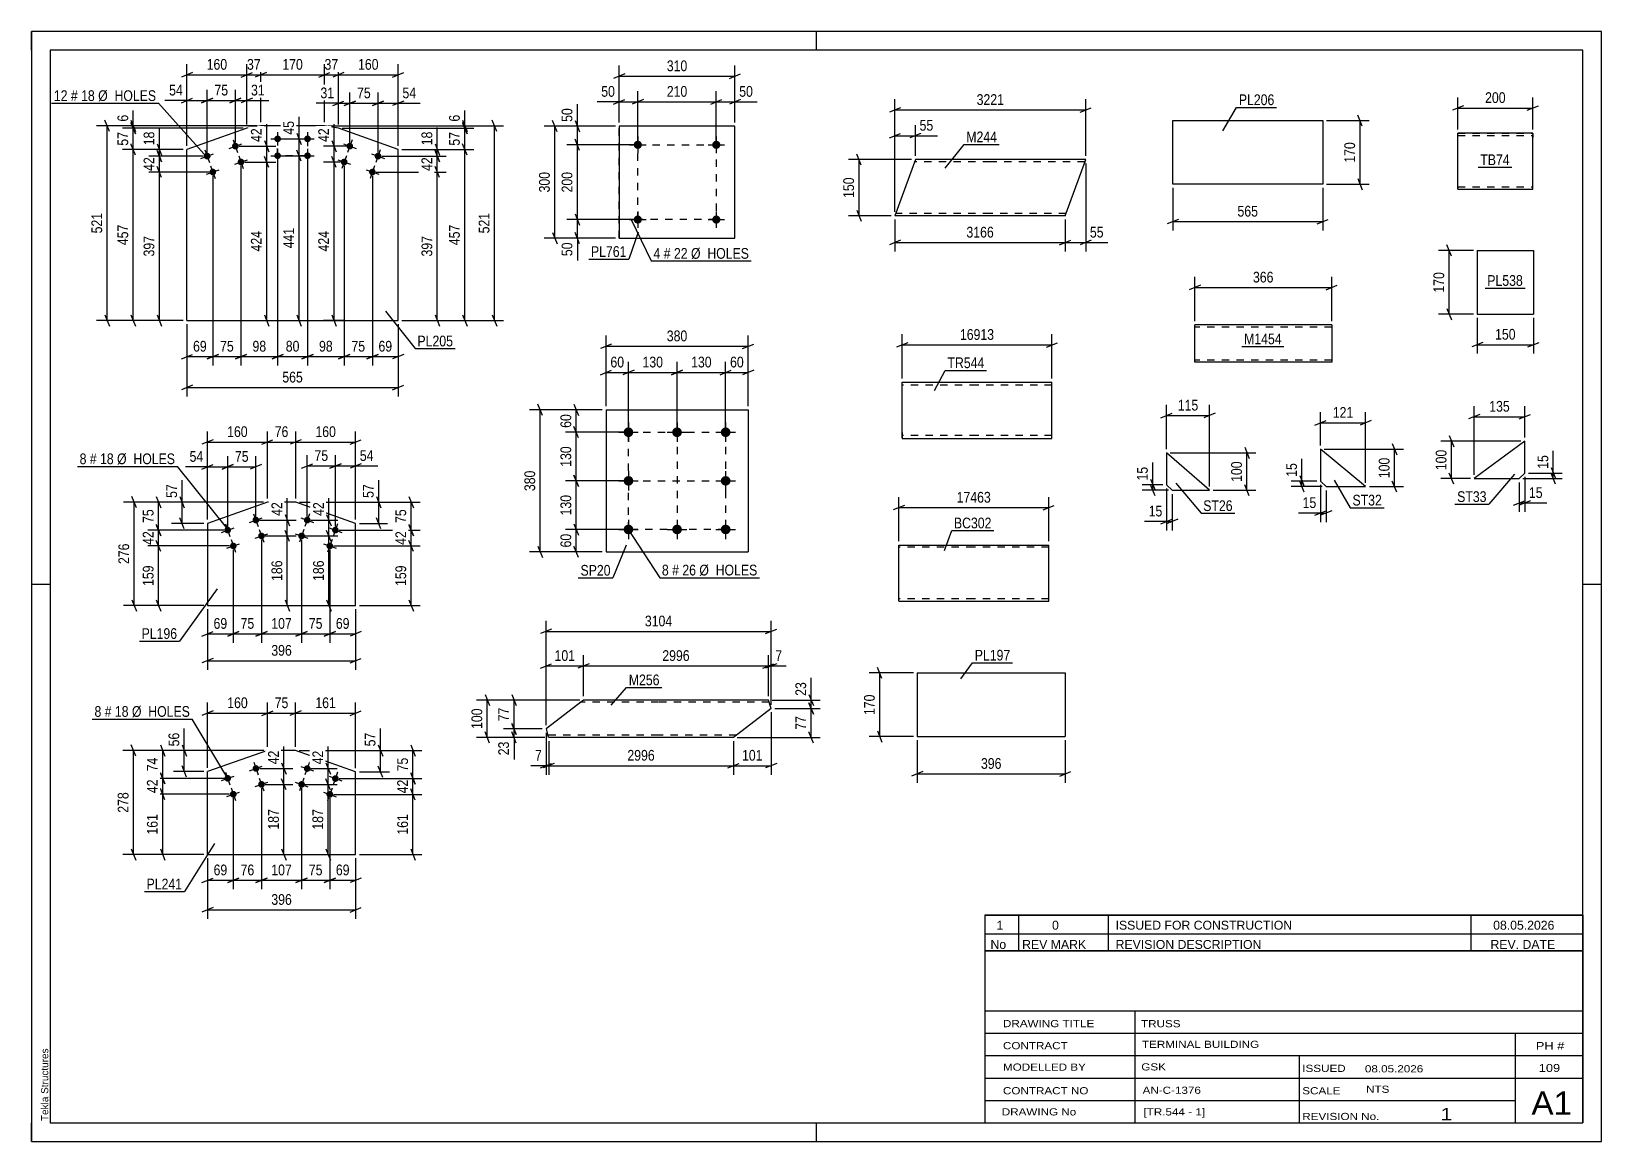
# Paper-space layout 'Layout1' of a CAD drawing. Header units: millimetres. Extents: x 0 to 420, y 0 to 297.
# The model-space entities are those that its viewports show. They can reach past a viewport. Long polylines and large blocks are cut down to what shows.
import ezdxf

# ---------------------------------------------------------------- set-up
doc = ezdxf.new("R2010")
doc.units = ezdxf.units.MM
doc.linetypes.add('DXK_LINE_DOT2', pattern=[3.9198, 1.9599, -1.9599])
doc.layers.add('Viewport layer', color=7, linetype='Continuous', plot=False)
doc.styles.add('Arial', font='ARIAL.TTF', dxfattribs={"height": 0.2})
doc.styles.add('Arial Narrow', font='ARIALN.TTF', dxfattribs={"height": 0.2})

# ---------------------------------------------------------------- blocks, each defined once
blk = doc.blocks.new('Unknown-318886912-1117')
at = {"color": 5, "linetype": 'Continuous'}
for p, q in [((420, 297), (0, 297)), ((0, 297), (0, 0)), ((0, 292), (0, 297)), ((210, 292), (210, 297)), ((420, 0), (420, 297)), ((415, 292), (5, 292)), ((5, 292), (5, 5)), ((415, 5), (415, 292)), ((5, 149), (0, 149)), ((420, 149), (415, 149)), ((0, 0), (0, 5)), ((5, 5), (415, 5)), ((210, 0), (210, 5)), ((0, 0), (420, 0))]:
    blk.add_line(p, q, dxfattribs=at)
at = {"color": 174, "linetype": 'Continuous', "style": 'Arial'}
blk.add_text('Tekla Structures', height=1.9102, rotation=90, dxfattribs=at).set_placement((4.5, 5.5))
blk = doc.blocks.new('Part-318886912-2792 - 2776')
at = {"color": 2, "linetype": 'Continuous'}
for p, q in [((236.92, 125.37), (236.92, 108.37)), ((236.92, 125.37), (276.55, 125.37)), ((276.55, 125.37), (276.55, 108.37)), ((236.92, 108.37), (276.55, 108.37))]:
    blk.add_line(p, q, dxfattribs=at)
blk = doc.blocks.new('Part-318886912-3291 - 3275')
at = {"color": 2, "linetype": 'Continuous'}
for p, q in [((236.44, 262.7), (230.99, 247.7)), ((256.44, 262.7), (236.44, 262.7)), ((282, 262.69), (256.54, 262.69)), ((276.54, 247.69), (281.57, 261.49)), ((281.97, 262.6), (281.57, 261.49)), ((282, 262.69), (281.97, 262.6)), ((256.44, 247.7), (230.99, 247.7)), ((276.54, 247.69), (256.54, 247.69))]:
    blk.add_line(p, q, dxfattribs=at)
at = {"color": 7, "linetype": 'DXK_LINE_DOT2'}
for p, q in [((256.44, 262.1), (236.23, 262.1)), ((281.79, 262.09), (256.54, 262.09)), ((281.57, 261.49), (281.88, 262.34)), ((256.44, 248.3), (231.2, 248.3)), ((276.76, 248.29), (256.54, 248.29)), ((276.58, 247.79), (276.54, 247.69))]:
    blk.add_line(p, q, dxfattribs=at)
blk = doc.blocks.new('Part-318886912-3036 - 3020')
at = {"color": 2, "linetype": 'Continuous'}
for p, q in [((147.7, 118.13), (146.14, 116.93)), ((167.7, 118.13), (147.7, 118.13)), ((197.14, 118.13), (167.8, 118.13)), ((197.86, 115.87), (197.14, 118.13)), ((146.14, 116.93), (137.65, 110.39)), ((197.86, 115.87), (187.8, 108.13)), ((137.65, 110.39), (137.98, 109.33)), ((138.25, 108.48), (137.98, 109.33)), ((138.33, 108.22), (138.25, 108.48)), ((138.36, 108.13), (138.33, 108.22)), ((167.7, 108.13), (138.36, 108.13)), ((187.8, 108.13), (167.8, 108.13))]:
    blk.add_line(p, q, dxfattribs=at)
at = {"color": 7, "linetype": 'DXK_LINE_DOT2'}
for p, q in [((147.7, 118.13), (146.74, 117.39)), ((167.7, 117.53), (146.92, 117.53)), ((197.33, 117.53), (167.8, 117.53)), ((138.13, 108.87), (137.98, 109.33)), ((138.25, 108.48), (138.16, 108.77)), ((167.7, 108.73), (138.17, 108.73)), ((188.58, 108.73), (167.8, 108.73))]:
    blk.add_line(p, q, dxfattribs=at)
blk = doc.blocks.new('Part-318886912-2705 - 2691')
at = {"color": 2, "linetype": 'Continuous'}
for p, q in [((386.76, 238.36), (386.76, 221.36)), ((386.76, 238.36), (401.76, 238.36)), ((401.76, 238.36), (401.76, 221.36)), ((386.76, 221.36), (401.76, 221.36))]:
    blk.add_line(p, q, dxfattribs=at)
blk = doc.blocks.new('Part-318886912-2995 - 2969')
at = {"color": 2, "linetype": 'Continuous'}
for p, q in [((232.01, 144.68), (232.01, 159.59)), ((232.01, 159.59), (252.01, 159.59)), ((252.11, 159.59), (272.11, 159.59)), ((272.11, 144.59), (272.11, 159.59)), ((232.01, 144.68), (232.01, 144.59)), ((232.01, 144.59), (252.01, 144.59)), ((252.11, 144.59), (272.11, 144.59))]:
    blk.add_line(p, q, dxfattribs=at)
at = {"color": 7, "linetype": 'DXK_LINE_DOT2'}
for p, q in [((252.01, 158.99), (232.01, 158.99)), ((272.11, 158.99), (252.11, 158.99)), ((232.01, 145.19), (232.01, 145.23)), ((252.01, 145.19), (232.01, 145.19)), ((272.11, 145.19), (252.11, 145.19)), ((272.11, 145.19), (272.11, 145.24))]:
    blk.add_line(p, q, dxfattribs=at)
blk = doc.blocks.new('Part-318886912-2675 - 2660')
at = {"color": 2, "linetype": 'Continuous'}
for p, q in [((381.58, 268.58), (381.58, 269.78)), ((381.58, 269.78), (381.58, 269.78)), ((401.58, 269.78), (381.58, 269.78)), ((401.58, 269.69), (401.58, 269.78)), ((401.58, 269.78), (401.58, 269.78)), ((401.58, 269.69), (401.58, 268.58)), ((381.58, 255.52), (381.58, 268.58)), ((401.58, 254.78), (401.58, 268.58)), ((381.58, 254.87), (381.58, 255.52)), ((381.58, 254.78), (381.58, 254.87)), ((381.58, 254.78), (381.58, 254.78)), ((381.58, 254.78), (401.58, 254.78)), ((401.58, 254.78), (401.58, 254.78))]:
    blk.add_line(p, q, dxfattribs=at)
at = {"color": 7, "linetype": 'DXK_LINE_DOT2'}
for p, q in [((381.58, 269.78), (401.58, 269.78)), ((381.58, 269.18), (381.58, 269.18)), ((381.58, 269.18), (401.58, 269.18)), ((381.58, 269.18), (401.58, 269.18)), ((401.58, 268.58), (401.58, 269.43)), ((401.58, 269.18), (401.58, 269.18)), ((381.58, 255.98), (381.58, 255.98)), ((381.58, 255.98), (381.58, 255.98)), ((381.58, 255.52), (381.58, 255.13)), ((381.58, 255.38), (381.58, 255.43)), ((381.58, 255.38), (381.58, 255.38)), ((381.58, 255.38), (401.58, 255.38)), ((381.58, 255.38), (401.58, 255.38)), ((381.58, 254.78), (401.58, 254.78)), ((381.58, 254.78), (381.58, 254.78)), ((401.58, 255.98), (401.58, 255.98)), ((401.58, 255.98), (401.58, 255.98)), ((401.58, 255.38), (401.58, 255.43)), ((401.58, 255.38), (401.58, 255.38)), ((401.58, 254.78), (401.58, 254.78))]:
    blk.add_line(p, q, dxfattribs=at)
blk = doc.blocks.new('Bolt-318886912-2853 - 2819')
at = {"linetype": 'Continuous'}
for points in [[(159.7, 191.06, -1), (159.7, 188.46, -1)], [(172.7, 191.06, -1), (172.7, 188.46, -1)], [(185.7, 191.06, -1), (185.7, 188.46, -1)], [(159.7, 178.06, -1), (159.7, 175.46, -1)], [(185.7, 178.06, -1), (185.7, 175.46, -1)], [(159.7, 165.06, -1), (159.7, 162.46, -1)], [(172.7, 165.06, -1), (172.7, 162.46, -1)], [(185.7, 165.06, -1), (185.7, 162.46, -1)]]:
    blk.add_hatch(color=1, dxfattribs=at).paths.add_polyline_path(points)
at = {"color": 1, "linetype": 'Continuous'}
for p, q in [((157.1, 189.76), (162.3, 189.76)), ((159.7, 192.36), (159.7, 187.16)), ((170.1, 189.76), (175.3, 189.76)), ((172.7, 192.36), (172.7, 187.16)), ((183.1, 189.76), (188.3, 189.76)), ((185.7, 192.36), (185.7, 187.16)), ((157.1, 176.76), (162.3, 176.76)), ((159.7, 179.36), (159.7, 174.16)), ((183.1, 176.76), (188.3, 176.76)), ((185.7, 179.36), (185.7, 174.16)), ((159.7, 166.36), (159.7, 161.16)), ((172.7, 166.36), (172.7, 161.16)), ((185.7, 166.36), (185.7, 161.16)), ((157.1, 163.76), (162.3, 163.76)), ((170.1, 163.76), (175.3, 163.76)), ((183.1, 163.76), (188.3, 163.76))]:
    blk.add_line(p, q, dxfattribs=at)
blk = doc.blocks.new('Part-318886912-2868 - 2819')
at = {"color": 2, "linetype": 'Continuous'}
for p, q in [((153.7, 195.76), (153.7, 157.76)), ((153.7, 195.76), (191.7, 195.76)), ((191.7, 195.76), (191.7, 157.76)), ((153.7, 157.76), (191.7, 157.76))]:
    blk.add_line(p, q, dxfattribs=at)
blk = doc.blocks.new('Part-318886912-2748 - 2732')
at = {"color": 2, "linetype": 'Continuous'}
for p, q in [((305.3, 256.12), (305.3, 273.12)), ((305.3, 273.12), (325.3, 273.12)), ((325.4, 273.12), (345.4, 273.12)), ((345.4, 273.12), (345.4, 256.12)), ((325.3, 256.12), (305.3, 256.12)), ((345.4, 256.12), (325.4, 256.12))]:
    blk.add_line(p, q, dxfattribs=at)
blk = doc.blocks.new('Part-318886912-2644 - 2630')
at = {"color": 2, "linetype": 'Continuous'}
for p, q in [((347.8, 218.48), (311.19, 218.48)), ((311.19, 208.48), (311.19, 218.48)), ((347.8, 218.48), (347.8, 208.48)), ((347.8, 208.48), (311.19, 208.48))]:
    blk.add_line(p, q, dxfattribs=at)
at = {"color": 7, "linetype": 'DXK_LINE_DOT2'}
for p, q in [((347.8, 217.88), (311.19, 217.88)), ((311.19, 209.13), (311.19, 209.22)), ((311.19, 209.13), (311.19, 209.22)), ((311.19, 209.08), (311.19, 209.13)), ((311.19, 209.08), (311.19, 209.13)), ((347.8, 209.08), (311.19, 209.08)), ((347.8, 209.08), (347.8, 209.13))]:
    blk.add_line(p, q, dxfattribs=at)
blk = doc.blocks.new('Bolt-318886912-2444 - 2410')
at = {"linetype": 'Continuous'}
for points in [[(163.3, 266.66, -1), (161.1, 266.66, -1)], [(184.3, 266.66, -1), (182.1, 266.66, -1)]]:
    blk.add_hatch(color=1, dxfattribs=at).paths.add_polyline_path(points)
at = {"color": 1, "linetype": 'Continuous'}
for p, q in [((162.2, 268.86), (162.2, 264.46)), ((183.2, 268.86), (183.2, 264.46)), ((160, 266.66), (164.4, 266.66)), ((181, 266.66), (185.4, 266.66))]:
    blk.add_line(p, q, dxfattribs=at)
blk = doc.blocks.new('Bolt-318886912-2449 - 2410')
at = {"linetype": 'Continuous'}
for points in [[(163.3, 246.66, -1), (161.1, 246.66, -1)], [(184.3, 246.66, -1), (182.1, 246.66, -1)]]:
    blk.add_hatch(color=1, dxfattribs=at).paths.add_polyline_path(points)
at = {"color": 1, "linetype": 'Continuous'}
for p, q in [((162.2, 248.86), (162.2, 244.46)), ((183.2, 248.86), (183.2, 244.46)), ((160, 246.66), (164.4, 246.66)), ((181, 246.66), (185.4, 246.66))]:
    blk.add_line(p, q, dxfattribs=at)
blk = doc.blocks.new('Part-318886912-2464 - 2410')
at = {"color": 2, "linetype": 'Continuous'}
for p, q in [((157.2, 271.66), (157.2, 241.66)), ((188.2, 271.66), (157.2, 271.66)), ((188.2, 241.66), (188.2, 271.66)), ((157.2, 241.66), (188.2, 241.66))]:
    blk.add_line(p, q, dxfattribs=at)
at = {"color": 7, "linetype": 'DXK_LINE_DOT2'}
for p, q in [((157.2, 241.66), (157.2, 271.66)), ((188.2, 241.66), (188.2, 271.66))]:
    blk.add_line(p, q, dxfattribs=at)
blk = doc.blocks.new('Part-318886912-2390 - 2367')
at = {"color": 2, "linetype": 'Continuous'}
for p, q in [((232.89, 189.73), (232.89, 203.13)), ((232.89, 203.13), (252.89, 203.13)), ((252.99, 203.13), (272.99, 203.13)), ((272.99, 188.13), (272.99, 203.13)), ((232.89, 189.73), (232.89, 188.13)), ((232.89, 188.13), (252.89, 188.13)), ((252.99, 188.13), (272.99, 188.13))]:
    blk.add_line(p, q, dxfattribs=at)
at = {"color": 7, "linetype": 'DXK_LINE_DOT2'}
for p, q in [((252.89, 202.33), (232.89, 202.33)), ((272.99, 202.33), (252.99, 202.33)), ((232.89, 188.25), (232.89, 189.73)), ((232.89, 188.93), (232.89, 188.99)), ((252.89, 188.93), (232.89, 188.93)), ((272.99, 188.93), (252.99, 188.93)), ((272.99, 188.93), (272.99, 188.99))]:
    blk.add_line(p, q, dxfattribs=at)
blk = doc.blocks.new('Part-318886912-2110 - 2094')
at = {"color": 2, "linetype": 'Continuous'}
for p, q in [((63.11, 171.07), (47.09, 165.39)), ((70.7, 171.07), (63.11, 171.07)), ((86.73, 165.39), (70.7, 171.07)), ((47.09, 165.39), (47.09, 143.44)), ((86.73, 143.44), (86.73, 165.39)), ((47.09, 143.44), (86.73, 143.44))]:
    blk.add_line(p, q, dxfattribs=at)
blk = doc.blocks.new('Bolt-318886912-2115 - 2094')
at = {"linetype": 'Continuous'}
for points in [[(74.62, 165.96, -1), (72.93, 166.57, -1)], [(82.16, 163.29, -1), (80.47, 163.89, -1)], [(73.12, 161.72, -1), (71.42, 162.33, -1)], [(80.66, 159.05, -1), (78.96, 159.65, -1)]]:
    blk.add_hatch(color=1, dxfattribs=at).paths.add_polyline_path(points)
at = {"color": 1, "linetype": 'Continuous'}
for p, q in [((72.08, 166.87), (75.47, 165.66)), ((74.38, 167.96), (73.17, 164.57)), ((79.62, 164.19), (83.01, 162.99)), ((81.92, 165.29), (80.71, 161.89)), ((70.57, 162.63), (73.97, 161.42)), ((72.87, 163.72), (71.67, 160.33)), ((78.11, 159.95), (81.51, 158.75)), ((80.41, 161.05), (79.21, 157.65))]:
    blk.add_line(p, q, dxfattribs=at)
blk = doc.blocks.new('Bolt-318886912-2120 - 2094')
at = {"linetype": 'Continuous'}
for points in [[(53.35, 163.89, -1), (51.65, 163.29, -1)], [(60.89, 166.57, -1), (59.19, 165.96, -1)], [(54.85, 159.65, -1), (53.16, 159.05, -1)], [(62.39, 162.33, -1), (60.7, 161.72, -1)]]:
    blk.add_hatch(color=1, dxfattribs=at).paths.add_polyline_path(points)
at = {"color": 1, "linetype": 'Continuous'}
for p, q in [((50.81, 162.99), (54.2, 164.19)), ((51.9, 165.29), (53.1, 161.89)), ((58.35, 165.66), (61.74, 166.87)), ((59.44, 167.96), (60.64, 164.57)), ((52.31, 158.75), (55.7, 159.95)), ((53.4, 161.05), (54.61, 157.65)), ((59.85, 161.42), (63.24, 162.63)), ((60.94, 163.72), (62.15, 160.33))]:
    blk.add_line(p, q, dxfattribs=at)
blk = doc.blocks.new('Bolt-318886912-1889 - 1883')
at = {"linetype": 'Continuous'}
for points in [[(53.36, 97.47, -1), (51.67, 96.88, -1)], [(60.91, 100.12, -1), (59.22, 99.52, -1)], [(54.85, 93.23, -1), (53.15, 92.63, -1)], [(62.4, 95.87, -1), (60.7, 95.27, -1)]]:
    blk.add_hatch(color=1, dxfattribs=at).paths.add_polyline_path(points)
at = {"color": 1, "linetype": 'Continuous'}
for p, q in [((59.47, 101.52), (60.66, 98.12)), ((50.82, 96.58), (54.21, 97.77)), ((51.92, 98.87), (53.11, 95.48)), ((58.37, 99.22), (61.76, 100.41)), ((60.96, 97.27), (62.15, 93.87)), ((52.3, 92.33), (55.7, 93.52)), ((53.41, 94.63), (54.6, 91.23)), ((59.85, 94.98), (63.25, 96.17))]:
    blk.add_line(p, q, dxfattribs=at)
blk = doc.blocks.new('Bolt-318886912-1894 - 1883')
at = {"linetype": 'Continuous'}
for points in [[(74.62, 99.49, -1), (72.93, 100.09, -1)], [(82.16, 96.82, -1), (80.47, 97.42, -1)], [(73.12, 95.25, -1), (71.42, 95.85, -1)], [(80.66, 92.58, -1), (78.96, 93.18, -1)]]:
    blk.add_hatch(color=1, dxfattribs=at).paths.add_polyline_path(points)
at = {"color": 1, "linetype": 'Continuous'}
for p, q in [((74.38, 101.49), (73.17, 98.1)), ((72.87, 97.25), (71.67, 93.85)), ((72.08, 100.39), (75.47, 99.19)), ((79.62, 97.72), (83.01, 96.52)), ((81.92, 98.81), (80.71, 95.42)), ((70.57, 96.15), (73.97, 94.95)), ((78.11, 93.48), (81.51, 92.27)), ((80.41, 94.57), (79.21, 91.18))]:
    blk.add_line(p, q, dxfattribs=at)
blk = doc.blocks.new('Part-318886912-1909 - 1883')
at = {"color": 2, "linetype": 'Continuous'}
for p, q in [((63.16, 104.61), (47.11, 98.99)), ((70.66, 104.61), (63.16, 104.61)), ((86.73, 98.91), (70.66, 104.61)), ((47.11, 76.83), (47.11, 98.99)), ((86.73, 76.83), (86.73, 98.91)), ((47.11, 76.83), (86.73, 76.83))]:
    blk.add_line(p, q, dxfattribs=at)
blk = doc.blocks.new('Part-318886912-1474 - 1415')
at = {"color": 2, "linetype": 'Continuous'}
for p, q in [((57.63, 271.1), (41.61, 265.42)), ((61.36, 271.75), (57.63, 271.1)), ((78.36, 271.75), (61.36, 271.75)), ((82.1, 271.1), (78.36, 271.75)), ((98.12, 265.42), (82.1, 271.1)), ((41.61, 219.68), (41.61, 265.42)), ((98.12, 219.68), (98.12, 265.42)), ((41.61, 219.68), (98.12, 219.68))]:
    blk.add_line(p, q, dxfattribs=at)
blk = doc.blocks.new('Bolt-318886912-1449 - 1415')
at = {"linetype": 'Continuous'}
for points in [[(55.41, 266.6, -1), (53.71, 266, -1)], [(47.87, 263.93, -1), (46.17, 263.32, -1)], [(56.91, 262.36, -1), (55.21, 261.76, -1)], [(49.37, 259.68, -1), (47.68, 259.08, -1)]]:
    blk.add_hatch(color=1, dxfattribs=at).paths.add_polyline_path(points)
at = {"color": 1, "linetype": 'Continuous'}
for p, q in [((46.42, 265.32), (47.62, 261.93)), ((52.86, 265.7), (56.26, 266.9)), ((53.96, 268), (55.16, 264.6)), ((45.32, 263.02), (48.72, 264.23)), ((47.92, 261.08), (49.13, 257.69)), ((54.37, 261.46), (57.76, 262.66)), ((55.46, 263.75), (56.66, 260.36)), ((46.83, 258.78), (50.22, 259.99))]:
    blk.add_line(p, q, dxfattribs=at)
blk = doc.blocks.new('Bolt-318886912-1454 - 1415')
at = {"linetype": 'Continuous'}
for points in [[(66.76, 268.25, -1), (64.96, 268.25, -1)], [(74.76, 268.25, -1), (72.96, 268.25, -1)], [(66.76, 263.75, -1), (64.96, 263.75, -1)], [(74.76, 263.75, -1), (72.96, 263.75, -1)]]:
    blk.add_hatch(color=1, dxfattribs=at).paths.add_polyline_path(points)
at = {"color": 1, "linetype": 'Continuous'}
for p, q in [((65.86, 270.05), (65.86, 266.45)), ((73.86, 270.05), (73.86, 266.45)), ((64.06, 268.25), (67.66, 268.25)), ((65.86, 265.55), (65.86, 261.95)), ((72.06, 268.25), (75.66, 268.25)), ((73.86, 265.55), (73.86, 261.95)), ((64.06, 263.75), (67.66, 263.75)), ((72.06, 263.75), (75.66, 263.75))]:
    blk.add_line(p, q, dxfattribs=at)
blk = doc.blocks.new('Bolt-318886912-1459 - 1415')
at = {"linetype": 'Continuous'}
for points in [[(86.02, 266, -1), (84.32, 266.6, -1)], [(84.51, 261.76, -1), (82.82, 262.36, -1)], [(93.56, 263.32, -1), (91.86, 263.92, -1)], [(92.05, 259.08, -1), (90.36, 259.68, -1)]]:
    blk.add_hatch(color=1, dxfattribs=at).paths.add_polyline_path(points)
at = {"color": 1, "linetype": 'Continuous'}
for p, q in [((83.47, 266.9), (86.87, 265.7)), ((85.77, 267.99), (84.57, 264.6)), ((93.31, 265.32), (92.11, 261.93)), ((81.97, 262.66), (85.36, 261.45)), ((84.27, 263.75), (83.06, 260.36)), ((91.81, 261.08), (90.6, 257.68)), ((91.01, 264.22), (94.41, 263.02)), ((89.51, 259.98), (92.9, 258.78))]:
    blk.add_line(p, q, dxfattribs=at)
blk = doc.blocks.new('Part-318886912-1372 - 1356')
at = {"color": 2, "linetype": 'Continuous'}
for p, q in [((344.8, 185.22), (344.8, 176.72)), ((356.89, 175.22), (344.8, 185.22)), ((344.8, 176.72), (346.3, 175.22)), ((346.3, 175.22), (356.89, 175.22))]:
    blk.add_line(p, q, dxfattribs=at)
blk = doc.blocks.new('Part-318886912-1303 - 1287')
at = {"color": 2, "linetype": 'Continuous'}
for p, q in [((399.44, 187.36), (385.94, 177.36)), ((399.44, 178.86), (399.44, 187.36)), ((385.94, 177.36), (397.94, 177.36)), ((397.94, 177.36), (399.44, 178.86))]:
    blk.add_line(p, q, dxfattribs=at)
blk = doc.blocks.new('Part-318886912-1227 - 1209')
at = {"color": 2, "linetype": 'Continuous'}
for p, q in [((303.63, 184.23), (303.63, 175.73)), ((315.13, 174.23), (303.63, 184.23)), ((303.63, 175.73), (305.13, 174.23)), ((305.13, 174.23), (315.13, 174.23))]:
    blk.add_line(p, q, dxfattribs=at)
blk = doc.blocks.new('Rectangle-318886912-2955 - 2819')
at = {"color": 1, "linetype": 'DXK_LINE_DOT2'}
blk.add_lwpolyline([(159.7, 189.76), (185.7, 189.76), (185.7, 163.76), (159.7, 163.76), (159.7, 189.76)], close=True, dxfattribs=at)
blk = doc.blocks.new('Rectangle-318886912-2573 - 2410')
at = {"color": 1, "linetype": 'DXK_LINE_DOT2'}
blk.add_lwpolyline([(162.2, 266.66), (183.2, 266.66), (183.2, 246.66), (162.2, 246.66), (162.2, 266.66)], close=True, dxfattribs=at)
blk = doc.blocks.new('Rectangle-318886912-1833 - 1415')
at = {"color": 1, "linetype": 'DXK_LINE_DOT2'}
blk.add_lwpolyline([(65.86, 268.25), (73.86, 268.25), (73.86, 263.75), (65.86, 263.75), (65.86, 268.25)], close=True, dxfattribs=at)
blk = doc.blocks.new('Line-318886912-2948 - 2819')
at = {"color": 1, "linetype": 'DXK_LINE_DOT2'}
blk.add_line((172.7, 189.76), (172.7, 163.76), dxfattribs=at)
blk = doc.blocks.new('Line-318886912-2941 - 2819')
at = {"color": 1, "linetype": 'DXK_LINE_DOT2'}
blk.add_line((159.7, 176.76), (185.7, 176.76), dxfattribs=at)
blk = doc.blocks.new('StraightDimension-318886912-2805 - 2776')
at = {"color": 7, "linetype": 'Continuous'}
for p, q in [((227.52, 123.87), (226.32, 126.87)), ((235.92, 125.37), (224.07, 125.37)), ((226.92, 108.37), (226.92, 125.37)), ((226.32, 109.87), (227.52, 106.87)), ((235.92, 108.37), (224.07, 108.37))]:
    blk.add_line(p, q, dxfattribs=at)
at = {"color": 0}
blk.add_wipeout([(226.17, 120.21), (221.97, 120.21), (221.97, 113.52), (226.17, 113.52)], dxfattribs=at)
at = {"color": 3, "style": 'Arial Narrow'}
blk.add_text('170', height=2.863, rotation=90.0002, dxfattribs=at).set_placement((225.57, 114.12))
blk = doc.blocks.new('StraightDimension-318886912-2794 - 2776')
at = {"color": 7, "linetype": 'Continuous'}
for p, q in [((236.92, 107.37), (236.92, 95.97)), ((276.55, 107.37), (276.55, 95.97)), ((238.42, 98.97), (235.42, 97.77)), ((236.92, 98.37), (276.55, 98.37)), ((275.05, 97.77), (278.05, 98.97))]:
    blk.add_line(p, q, dxfattribs=at)
at = {"color": 0}
blk.add_wipeout([(260.08, 99.12), (260.08, 103.32), (253.39, 103.32), (253.39, 99.12)], dxfattribs=at)
at = {"color": 3, "style": 'Arial Narrow'}
blk.add_text('396', height=2.863, dxfattribs=at).set_placement((253.99, 99.72))
blk = doc.blocks.new('StraightDimension-318886912-3363 - 3275')
at = {"color": 7, "linetype": 'Continuous'}
for p, q in [((230.99, 248.7), (230.99, 278.83)), ((282, 263.69), (282, 278.83)), ((232.49, 276.58), (229.49, 275.38)), ((230.99, 275.98), (282, 275.98)), ((280.5, 275.38), (283.5, 276.58))]:
    blk.add_line(p, q, dxfattribs=at)
at = {"color": 0}
blk.add_wipeout([(260.75, 276.73), (260.75, 280.93), (252.24, 280.93), (252.24, 276.73)], dxfattribs=at)
at = {"color": 3, "style": 'Arial Narrow'}
blk.add_text('3221', height=2.863, dxfattribs=at).set_placement((252.84, 277.33))
blk = doc.blocks.new('StraightDimension-318886912-3300 - 3275')
at = {"color": 7, "linetype": 'Continuous'}
for p, q in [((235.44, 262.7), (218.53, 262.7)), ((221.98, 261.2), (220.78, 264.2)), ((221.38, 247.7), (221.38, 262.7)), ((220.78, 249.2), (221.98, 246.2)), ((229.99, 247.7), (218.53, 247.7))]:
    blk.add_line(p, q, dxfattribs=at)
at = {"color": 0}
blk.add_wipeout([(220.63, 258.54), (216.43, 258.54), (216.43, 251.85), (220.63, 251.85)], dxfattribs=at)
at = {"color": 3, "style": 'Arial Narrow'}
blk.add_text('150', height=2.863, rotation=90.0002, dxfattribs=at).set_placement((220.03, 252.45))
blk = doc.blocks.new('StraightDimension-318886912-3322 - 3275')
at = {"color": 7, "linetype": 'Continuous'}
for p, q in [((230.99, 246.7), (230.99, 238.11)), ((276.54, 246.69), (276.54, 238.11)), ((232.49, 241.11), (229.49, 239.91)), ((230.99, 240.51), (276.54, 240.51)), ((275.04, 239.91), (278.04, 241.11))]:
    blk.add_line(p, q, dxfattribs=at)
at = {"color": 0}
blk.add_wipeout([(258.02, 241.26), (258.02, 245.46), (249.51, 245.46), (249.51, 241.26)], dxfattribs=at)
at = {"color": 3, "style": 'Arial Narrow'}
blk.add_text('3166', height=2.863, dxfattribs=at).set_placement((250.11, 241.86))
blk = doc.blocks.new('StraightDimension-318886912-3343 - 3275')
at = {"color": 7, "linetype": 'Continuous'}
for p, q in [((282, 261.69), (282, 238.11)), ((276.54, 246.69), (276.54, 238.11)), ((275.04, 239.91), (278.04, 241.11)), ((276.54, 240.51), (282, 240.51)), ((283.5, 241.11), (280.5, 239.91))]:
    blk.add_line(p, q, dxfattribs=at)
at = {"color": 0}
blk.add_wipeout([(287.39, 241.26), (287.39, 245.46), (282.53, 245.46), (282.53, 241.26)], dxfattribs=at)
at = {"color": 7, "linetype": 'Continuous'}
blk.add_line((282, 240.51), (287.91, 240.51), dxfattribs=at)
blk.add_line((282, 240.51), (287.91, 240.51), dxfattribs=at)
at = {"color": 3, "style": 'Arial Narrow'}
blk.add_text('55', height=2.863, dxfattribs=at).set_placement((283.13, 241.86))
blk = doc.blocks.new('StraightDimension-318886912-3374 - 3275')
at = {"color": 7, "linetype": 'Continuous'}
for p, q in [((229.49, 268.49), (232.49, 269.69)), ((230.99, 248.7), (230.99, 271.94)), ((230.99, 269.09), (236.44, 269.09)), ((237.94, 269.69), (234.94, 268.49)), ((236.44, 263.7), (236.44, 271.94))]:
    blk.add_line(p, q, dxfattribs=at)
at = {"color": 0}
blk.add_wipeout([(241.83, 269.84), (241.83, 274.04), (236.97, 274.04), (236.97, 269.84)], dxfattribs=at)
at = {"color": 7, "linetype": 'Continuous'}
blk.add_line((236.44, 269.09), (242.35, 269.09), dxfattribs=at)
blk.add_line((236.44, 269.09), (242.35, 269.09), dxfattribs=at)
at = {"color": 3, "style": 'Arial Narrow'}
blk.add_text('55', height=2.863, dxfattribs=at).set_placement((237.57, 270.44))
blk = doc.blocks.new('StraightDimension-318886912-3200 - 3020')
at = {"color": 7, "linetype": 'Continuous'}
for p, q in [((195.63, 126.64), (198.63, 127.84)), ((199.36, 127.84), (196.36, 126.64)), ((197.13, 119.13), (197.13, 130.09)), ((197.13, 127.24), (197.86, 127.24)), ((197.86, 116.87), (197.86, 130.09))]:
    blk.add_line(p, q, dxfattribs=at)
at = {"color": 0}
blk.add_wipeout([(201.41, 127.99), (201.41, 132.19), (198.38, 132.19), (198.38, 127.99)], dxfattribs=at)
at = {"color": 7, "linetype": 'Continuous'}
blk.add_line((197.86, 127.24), (201.93, 127.24), dxfattribs=at)
blk.add_line((197.86, 127.24), (201.93, 127.24), dxfattribs=at)
at = {"color": 3, "style": 'Arial Narrow'}
blk.add_text('7', height=2.86, dxfattribs=at).set_placement((198.98, 128.59))
blk = doc.blocks.new('StraightDimension-318886912-3072 - 3020')
at = {"color": 7, "linetype": 'Continuous'}
for p, q in [((138.36, 107.13), (138.36, 98.16)), ((187.8, 107.13), (187.8, 98.16)), ((139.86, 101.16), (136.86, 99.96)), ((186.3, 99.96), (189.3, 101.16)), ((138.36, 100.56), (187.8, 100.56))]:
    blk.add_line(p, q, dxfattribs=at)
at = {"color": 0}
blk.add_wipeout([(167.34, 101.31), (167.34, 105.51), (158.82, 105.51), (158.82, 101.31)], dxfattribs=at)
at = {"color": 3, "style": 'Arial Narrow'}
blk.add_text('2996', height=2.863, dxfattribs=at).set_placement((159.42, 101.91))
blk = doc.blocks.new('StraightDimension-318886912-3101 - 3020')
at = {"color": 7, "linetype": 'Continuous'}
for p, q in [((137.65, 109.39), (137.65, 98.16)), ((138.36, 107.13), (138.36, 98.16)), ((136.15, 99.96), (139.15, 101.16)), ((139.86, 101.16), (136.86, 99.96)), ((137.65, 100.56), (138.36, 100.56))]:
    blk.add_line(p, q, dxfattribs=at)
at = {"color": 0}
blk.add_wipeout([(137.12, 101.31), (137.12, 105.51), (134.09, 105.51), (134.09, 101.31)], dxfattribs=at)
at = {"color": 7, "linetype": 'Continuous'}
blk.add_line((137.65, 100.56), (133.57, 100.56), dxfattribs=at)
blk.add_line((137.65, 100.56), (133.57, 100.56), dxfattribs=at)
at = {"color": 3, "style": 'Arial Narrow'}
blk.add_text('7', height=2.86, dxfattribs=at).set_placement((134.69, 101.91))
blk = doc.blocks.new('StraightDimension-318886912-3089 - 3020')
at = {"color": 7, "linetype": 'Continuous'}
for p, q in [((197.86, 114.87), (197.86, 98.16)), ((187.8, 107.13), (187.8, 98.16)), ((186.3, 99.96), (189.3, 101.16)), ((199.36, 101.16), (196.36, 99.96)), ((187.8, 100.56), (197.86, 100.56))]:
    blk.add_line(p, q, dxfattribs=at)
at = {"color": 0}
blk.add_wipeout([(196.17, 101.31), (196.17, 105.51), (189.48, 105.51), (189.48, 101.31)], dxfattribs=at)
at = {"color": 3, "style": 'Arial Narrow'}
blk.add_text('101', height=2.863, dxfattribs=at).set_placement((190.08, 101.91))
blk = doc.blocks.new('StraightDimension-318886912-3039 - 3020')
at = {"color": 7, "linetype": 'Continuous'}
for p, q in [((198.14, 118.13), (210.97, 118.13)), ((207.97, 119.63), (209.17, 116.63)), ((208.57, 115.87), (208.57, 118.13)), ((198.86, 115.87), (210.97, 115.87)), ((209.17, 114.37), (207.97, 117.37))]:
    blk.add_line(p, q, dxfattribs=at)
at = {"color": 0}
blk.add_wipeout([(207.82, 123.51), (203.62, 123.51), (203.62, 118.65), (207.82, 118.65)], dxfattribs=at)
at = {"color": 7, "linetype": 'Continuous'}
blk.add_line((208.57, 118.13), (208.57, 124.04), dxfattribs=at)
blk.add_line((208.57, 118.13), (208.57, 124.04), dxfattribs=at)
at = {"color": 3, "style": 'Arial Narrow'}
blk.add_text('23', height=2.863, rotation=90.0002, dxfattribs=at).set_placement((207.22, 119.25))
blk = doc.blocks.new('StraightDimension-318886912-3059 - 3020')
at = {"color": 7, "linetype": 'Continuous'}
for p, q in [((198.86, 115.87), (210.97, 115.87)), ((207.97, 117.37), (209.17, 114.37)), ((208.57, 108.13), (208.57, 115.87)), ((209.17, 106.63), (207.97, 109.63)), ((188.8, 108.13), (210.97, 108.13))]:
    blk.add_line(p, q, dxfattribs=at)
at = {"color": 0}
blk.add_wipeout([(207.82, 114.43), (203.62, 114.43), (203.62, 109.57), (207.82, 109.57)], dxfattribs=at)
at = {"color": 3, "style": 'Arial Narrow'}
blk.add_text('77', height=2.863, rotation=90.0002, dxfattribs=at).set_placement((207.22, 110.17))
blk = doc.blocks.new('StraightDimension-318886912-3119 - 3020')
at = {"color": 7, "linetype": 'Continuous'}
for p, q in [((146.7, 118.13), (126.24, 118.13)), ((128.49, 119.63), (129.69, 116.63)), ((129.09, 110.39), (129.09, 118.13)), ((136.65, 110.39), (126.24, 110.39)), ((129.69, 108.89), (128.49, 111.89))]:
    blk.add_line(p, q, dxfattribs=at)
at = {"color": 0}
blk.add_wipeout([(128.34, 116.69), (124.14, 116.69), (124.14, 111.83), (128.34, 111.83)], dxfattribs=at)
at = {"color": 3, "style": 'Arial Narrow'}
blk.add_text('77', height=2.863, rotation=90.0002, dxfattribs=at).set_placement((127.74, 112.43))
blk = doc.blocks.new('StraightDimension-318886912-3143 - 3020')
at = {"color": 7, "linetype": 'Continuous'}
for p, q in [((136.65, 110.39), (126.24, 110.39)), ((128.49, 111.89), (129.69, 108.89)), ((129.69, 106.63), (128.49, 109.63)), ((129.09, 108.13), (129.09, 110.39)), ((137.36, 108.13), (126.24, 108.13))]:
    blk.add_line(p, q, dxfattribs=at)
at = {"color": 0}
blk.add_wipeout([(128.34, 107.6), (124.14, 107.6), (124.14, 102.75), (128.34, 102.75)], dxfattribs=at)
at = {"color": 7, "linetype": 'Continuous'}
blk.add_line((129.09, 108.13), (129.09, 102.22), dxfattribs=at)
blk.add_line((129.09, 108.13), (129.09, 102.22), dxfattribs=at)
at = {"color": 3, "style": 'Arial Narrow'}
blk.add_text('23', height=2.863, rotation=90.0002, dxfattribs=at).set_placement((127.74, 103.35))
blk = doc.blocks.new('StraightDimension-318886912-3168 - 3020')
at = {"color": 7, "linetype": 'Continuous'}
for p, q in [((146.7, 118.13), (119.08, 118.13)), ((121.33, 119.63), (122.53, 116.63)), ((121.93, 108.13), (121.93, 118.13)), ((122.53, 106.63), (121.33, 109.63)), ((137.36, 108.13), (119.08, 108.13))]:
    blk.add_line(p, q, dxfattribs=at)
at = {"color": 0}
blk.add_wipeout([(121.18, 116.47), (116.98, 116.47), (116.98, 109.79), (121.18, 109.79)], dxfattribs=at)
at = {"color": 3, "style": 'Arial Narrow'}
blk.add_text('100', height=2.863, rotation=90.0002, dxfattribs=at).set_placement((120.58, 110.39))
blk = doc.blocks.new('StraightDimension-318886912-3219 - 3020')
at = {"color": 7, "linetype": 'Continuous'}
for p, q in [((149.2, 127.84), (146.2, 126.64)), ((147.7, 119.13), (147.7, 130.09)), ((147.7, 127.24), (197.13, 127.24)), ((195.63, 126.64), (198.63, 127.84)), ((197.13, 119.13), (197.13, 130.09))]:
    blk.add_line(p, q, dxfattribs=at)
at = {"color": 0}
blk.add_wipeout([(176.67, 127.99), (176.67, 132.19), (168.16, 132.19), (168.16, 127.99)], dxfattribs=at)
at = {"color": 3, "style": 'Arial Narrow'}
blk.add_text('2996', height=2.863, dxfattribs=at).set_placement((168.76, 128.59))
blk = doc.blocks.new('StraightDimension-318886912-3243 - 3020')
at = {"color": 7, "linetype": 'Continuous'}
for p, q in [((136.15, 126.64), (139.15, 127.84)), ((137.65, 111.39), (137.65, 130.09)), ((137.65, 127.24), (147.7, 127.24)), ((149.2, 127.84), (146.2, 126.64)), ((147.7, 119.13), (147.7, 130.09))]:
    blk.add_line(p, q, dxfattribs=at)
at = {"color": 0}
blk.add_wipeout([(146.01, 127.99), (146.01, 132.19), (139.33, 132.19), (139.33, 127.99)], dxfattribs=at)
at = {"color": 3, "style": 'Arial Narrow'}
blk.add_text('101', height=2.863, dxfattribs=at).set_placement((139.93, 128.59))
blk = doc.blocks.new('StraightDimension-318886912-3261 - 3020')
at = {"color": 7, "linetype": 'Continuous'}
for p, q in [((137.65, 111.39), (137.65, 139.34)), ((197.86, 116.87), (197.86, 139.34)), ((139.15, 137.09), (136.15, 135.89)), ((137.65, 136.49), (197.86, 136.49)), ((196.36, 135.89), (199.36, 137.09))]:
    blk.add_line(p, q, dxfattribs=at)
at = {"color": 0}
blk.add_wipeout([(172.01, 137.24), (172.01, 141.44), (163.5, 141.44), (163.5, 137.24)], dxfattribs=at)
at = {"color": 3, "style": 'Arial Narrow'}
blk.add_text('3104', height=2.863, dxfattribs=at).set_placement((164.1, 137.84))
blk = doc.blocks.new('StraightDimension-318886912-2707 - 2691')
at = {"color": 7, "linetype": 'Continuous'}
for p, q in [((386.76, 220.36), (386.76, 210.79)), ((401.76, 220.36), (401.76, 210.79)), ((388.26, 213.79), (385.26, 212.59)), ((386.76, 213.19), (401.76, 213.19)), ((400.26, 212.59), (403.26, 213.79))]:
    blk.add_line(p, q, dxfattribs=at)
at = {"color": 0}
blk.add_wipeout([(397.6, 213.94), (397.6, 218.14), (390.91, 218.14), (390.91, 213.94)], dxfattribs=at)
at = {"color": 3, "style": 'Arial Narrow'}
blk.add_text('150', height=2.863, dxfattribs=at).set_placement((391.51, 214.54))
blk = doc.blocks.new('StraightDimension-318886912-2718 - 2691')
at = {"color": 7, "linetype": 'Continuous'}
for p, q in [((379.84, 236.86), (378.64, 239.86)), ((385.76, 238.36), (376.39, 238.36)), ((379.24, 221.36), (379.24, 238.36)), ((378.64, 222.86), (379.84, 219.86)), ((385.76, 221.36), (376.39, 221.36))]:
    blk.add_line(p, q, dxfattribs=at)
at = {"color": 0}
blk.add_wipeout([(378.49, 233.2), (374.29, 233.2), (374.29, 226.52), (378.49, 226.52)], dxfattribs=at)
at = {"color": 3, "style": 'Arial Narrow'}
blk.add_text('170', height=2.863, rotation=90.0002, dxfattribs=at).set_placement((377.89, 227.12))
blk = doc.blocks.new('StraightDimension-318886912-2998 - 2969')
at = {"color": 7, "linetype": 'Continuous'}
for p, q in [((232.01, 160.59), (232.01, 172.44)), ((272.11, 160.59), (272.11, 172.44)), ((233.51, 170.19), (230.51, 168.99)), ((232.01, 169.59), (272.11, 169.59)), ((270.61, 168.99), (273.61, 170.19))]:
    blk.add_line(p, q, dxfattribs=at)
at = {"color": 0}
blk.add_wipeout([(257.23, 170.34), (257.23, 174.54), (246.89, 174.54), (246.89, 170.34)], dxfattribs=at)
at = {"color": 3, "style": 'Arial Narrow'}
blk.add_text('17463', height=2.863, dxfattribs=at).set_placement((247.49, 170.94))
blk = doc.blocks.new('StraightDimension-318886912-2677 - 2660')
at = {"color": 7, "linetype": 'Continuous'}
for p, q in [((381.58, 270.78), (381.58, 279.35)), ((401.58, 270.78), (401.58, 279.35)), ((383.08, 277.1), (380.08, 275.9)), ((381.58, 276.5), (401.58, 276.5)), ((400.08, 275.9), (403.08, 277.1))]:
    blk.add_line(p, q, dxfattribs=at)
at = {"color": 0}
blk.add_wipeout([(394.92, 277.25), (394.92, 281.45), (388.24, 281.45), (388.24, 277.25)], dxfattribs=at)
at = {"color": 3, "style": 'Arial Narrow'}
blk.add_text('200', height=2.863, dxfattribs=at).set_placement((388.84, 277.85))
blk = doc.blocks.new('StraightDimension-318886912-2917 - 2819')
at = {"color": 7, "linetype": 'Continuous'}
for p, q in [((145.13, 165.26), (146.33, 162.26)), ((158.7, 163.76), (142.88, 163.76)), ((145.73, 157.76), (145.73, 163.76)), ((152.7, 157.76), (142.88, 157.76)), ((146.33, 156.26), (145.13, 159.26))]:
    blk.add_line(p, q, dxfattribs=at)
at = {"color": 0}
blk.add_wipeout([(144.98, 163.19), (140.78, 163.19), (140.78, 158.34), (144.98, 158.34)], dxfattribs=at)
at = {"color": 3, "style": 'Arial Narrow'}
blk.add_text('60', height=2.863, rotation=90.0002, dxfattribs=at).set_placement((144.38, 158.94))
blk = doc.blocks.new('StraightDimension-318886912-2870 - 2819')
at = {"color": 7, "linetype": 'Continuous'}
for p, q in [((153.7, 196.76), (153.7, 215.61)), ((191.7, 196.76), (191.7, 215.61)), ((155.2, 213.36), (152.2, 212.16)), ((153.7, 212.76), (191.7, 212.76)), ((190.2, 212.16), (193.2, 213.36))]:
    blk.add_line(p, q, dxfattribs=at)
at = {"color": 0}
blk.add_wipeout([(176.05, 213.51), (176.05, 217.71), (169.36, 217.71), (169.36, 213.51)], dxfattribs=at)
at = {"color": 3, "style": 'Arial Narrow'}
blk.add_text('380', height=2.863, dxfattribs=at).set_placement((169.96, 214.11))
blk = doc.blocks.new('StraightDimension-318886912-2885 - 2819')
at = {"color": 7, "linetype": 'Continuous'}
for p, q in [((184.2, 205.16), (187.2, 206.36)), ((185.7, 190.76), (185.7, 208.61)), ((193.2, 206.36), (190.2, 205.16)), ((191.7, 196.76), (191.7, 208.61)), ((185.7, 205.76), (191.7, 205.76))]:
    blk.add_line(p, q, dxfattribs=at)
at = {"color": 0}
blk.add_wipeout([(191.13, 206.51), (191.13, 210.71), (186.28, 210.71), (186.28, 206.51)], dxfattribs=at)
at = {"color": 3, "style": 'Arial Narrow'}
blk.add_text('60', height=2.863, dxfattribs=at).set_placement((186.88, 207.11))
blk = doc.blocks.new('StraightDimension-318886912-2895 - 2819')
at = {"color": 7, "linetype": 'Continuous'}
for p, q in [((152.2, 205.16), (155.2, 206.36)), ((153.7, 196.76), (153.7, 208.61)), ((161.2, 206.36), (158.2, 205.16)), ((159.7, 190.76), (159.7, 208.61)), ((153.7, 205.76), (159.7, 205.76))]:
    blk.add_line(p, q, dxfattribs=at)
at = {"color": 0}
blk.add_wipeout([(159.13, 206.51), (159.13, 210.71), (154.28, 210.71), (154.28, 206.51)], dxfattribs=at)
at = {"color": 3, "style": 'Arial Narrow'}
blk.add_text('60', height=2.863, dxfattribs=at).set_placement((154.88, 207.11))
blk = doc.blocks.new('StraightDimension-318886912-2906 - 2819')
at = {"color": 7, "linetype": 'Continuous'}
for p, q in [((152.7, 195.76), (133.24, 195.76)), ((136.69, 194.26), (135.49, 197.26)), ((136.09, 157.76), (136.09, 195.76)), ((152.7, 157.76), (133.24, 157.76)), ((135.49, 159.26), (136.69, 156.26))]:
    blk.add_line(p, q, dxfattribs=at)
at = {"color": 0}
blk.add_wipeout([(135.34, 180.11), (131.14, 180.11), (131.14, 173.42), (135.34, 173.42)], dxfattribs=at)
at = {"color": 3, "style": 'Arial Narrow'}
blk.add_text('380', height=2.863, rotation=90.0002, dxfattribs=at).set_placement((134.74, 174.02))
blk = doc.blocks.new('StraightDimension-318886912-2927 - 2819')
at = {"color": 7, "linetype": 'Continuous'}
for p, q in [((152.7, 195.76), (142.88, 195.76)), ((145.13, 197.26), (146.33, 194.26)), ((145.73, 189.76), (145.73, 195.76)), ((158.7, 189.76), (142.88, 189.76)), ((146.33, 188.26), (145.13, 191.26))]:
    blk.add_line(p, q, dxfattribs=at)
at = {"color": 0}
blk.add_wipeout([(144.98, 195.19), (140.78, 195.19), (140.78, 190.34), (144.98, 190.34)], dxfattribs=at)
at = {"color": 3, "style": 'Arial Narrow'}
blk.add_text('60', height=2.863, rotation=90.0002, dxfattribs=at).set_placement((144.38, 190.94))
blk = doc.blocks.new('StraightDimension-318886912-3895 - 2819')
at = {"color": 7, "linetype": 'Continuous'}
for p, q in [((161.2, 206.36), (158.2, 205.16)), ((159.7, 190.76), (159.7, 208.61)), ((171.2, 205.16), (174.2, 206.36)), ((172.7, 190.76), (172.7, 208.61)), ((159.7, 205.76), (172.7, 205.76))]:
    blk.add_line(p, q, dxfattribs=at)
at = {"color": 0}
blk.add_wipeout([(169.55, 206.51), (169.55, 210.71), (162.86, 210.71), (162.86, 206.51)], dxfattribs=at)
at = {"color": 3, "style": 'Arial Narrow'}
blk.add_text('130', height=2.863, dxfattribs=at).set_placement((163.46, 207.11))
blk = doc.blocks.new('StraightDimension-318886912-3897 - 2819')
at = {"color": 7, "linetype": 'Continuous'}
for p, q in [((174.2, 206.36), (171.2, 205.16)), ((172.7, 190.76), (172.7, 208.61)), ((184.2, 205.16), (187.2, 206.36)), ((185.7, 190.76), (185.7, 208.61)), ((172.7, 205.76), (185.7, 205.76))]:
    blk.add_line(p, q, dxfattribs=at)
at = {"color": 0}
blk.add_wipeout([(182.55, 206.51), (182.55, 210.71), (175.86, 210.71), (175.86, 206.51)], dxfattribs=at)
at = {"color": 3, "style": 'Arial Narrow'}
blk.add_text('130', height=2.863, dxfattribs=at).set_placement((176.46, 207.11))
blk = doc.blocks.new('StraightDimension-318886912-3917 - 2819')
at = {"color": 7, "linetype": 'Continuous'}
for p, q in [((158.7, 176.76), (142.88, 176.76)), ((146.33, 175.26), (145.13, 178.26)), ((145.73, 163.76), (145.73, 176.76)), ((145.13, 165.26), (146.33, 162.26)), ((158.7, 163.76), (142.88, 163.76))]:
    blk.add_line(p, q, dxfattribs=at)
at = {"color": 0}
blk.add_wipeout([(144.98, 173.61), (140.78, 173.61), (140.78, 166.92), (144.98, 166.92)], dxfattribs=at)
at = {"color": 3, "style": 'Arial Narrow'}
blk.add_text('130', height=2.863, rotation=90.0002, dxfattribs=at).set_placement((144.38, 167.52))
blk = doc.blocks.new('StraightDimension-318886912-3919 - 2819')
at = {"color": 7, "linetype": 'Continuous'}
for p, q in [((158.7, 189.76), (142.88, 189.76)), ((146.33, 188.26), (145.13, 191.26)), ((145.73, 176.76), (145.73, 189.76)), ((158.7, 176.76), (142.88, 176.76)), ((145.13, 178.26), (146.33, 175.26))]:
    blk.add_line(p, q, dxfattribs=at)
at = {"color": 0}
blk.add_wipeout([(144.98, 186.61), (140.78, 186.61), (140.78, 179.92), (144.98, 179.92)], dxfattribs=at)
at = {"color": 3, "style": 'Arial Narrow'}
blk.add_text('130', height=2.863, rotation=90.0002, dxfattribs=at).set_placement((144.38, 180.52))
blk = doc.blocks.new('StraightDimension-318886912-2751 - 2732')
at = {"color": 7, "linetype": 'Continuous'}
for p, q in [((346.4, 273.12), (357.8, 273.12)), ((356, 271.62), (354.8, 274.62)), ((355.4, 256.12), (355.4, 273.12)), ((354.8, 257.62), (356, 254.62)), ((346.4, 256.12), (357.8, 256.12))]:
    blk.add_line(p, q, dxfattribs=at)
at = {"color": 0}
blk.add_wipeout([(354.65, 267.96), (350.45, 267.96), (350.45, 261.28), (354.65, 261.28)], dxfattribs=at)
at = {"color": 3, "style": 'Arial Narrow'}
blk.add_text('170', height=2.863, rotation=90.0002, dxfattribs=at).set_placement((354.05, 261.88))
blk = doc.blocks.new('StraightDimension-318886912-2762 - 2732')
at = {"color": 7, "linetype": 'Continuous'}
for p, q in [((305.3, 255.12), (305.3, 243.72)), ((345.4, 255.12), (345.4, 243.72)), ((306.8, 246.72), (303.8, 245.52)), ((305.3, 246.12), (345.4, 246.12)), ((343.9, 245.52), (346.9, 246.72))]:
    blk.add_line(p, q, dxfattribs=at)
at = {"color": 0}
blk.add_wipeout([(328.69, 246.87), (328.69, 251.07), (322.01, 251.07), (322.01, 246.87)], dxfattribs=at)
at = {"color": 3, "style": 'Arial Narrow'}
blk.add_text('565', height=2.863, dxfattribs=at).set_placement((322.61, 247.47))
blk = doc.blocks.new('StraightDimension-318886912-2646 - 2630')
at = {"color": 7, "linetype": 'Continuous'}
for p, q in [((311.19, 219.48), (311.19, 231.33)), ((347.8, 219.48), (347.8, 231.33)), ((312.69, 229.08), (309.69, 227.88)), ((311.19, 228.48), (347.8, 228.48)), ((346.3, 227.88), (349.3, 229.08))]:
    blk.add_line(p, q, dxfattribs=at)
at = {"color": 0}
blk.add_wipeout([(332.84, 229.23), (332.84, 233.43), (326.15, 233.43), (326.15, 229.23)], dxfattribs=at)
at = {"color": 3, "style": 'Arial Narrow'}
blk.add_text('366', height=2.863, dxfattribs=at).set_placement((326.75, 229.83))
blk = doc.blocks.new('StraightDimension-318886912-2560 - 2410')
at = {"color": 7, "linetype": 'Continuous'}
for p, q in [((145.44, 273.16), (146.64, 270.16)), ((156.2, 271.66), (143.19, 271.66)), ((146.04, 266.66), (146.04, 271.66)), ((161.2, 266.66), (143.19, 266.66)), ((146.64, 265.16), (145.44, 268.16))]:
    blk.add_line(p, q, dxfattribs=at)
at = {"color": 0}
blk.add_wipeout([(145.29, 277.04), (141.09, 277.04), (141.09, 272.19), (145.29, 272.19)], dxfattribs=at)
at = {"color": 7, "linetype": 'Continuous'}
blk.add_line((146.04, 271.66), (146.04, 277.57), dxfattribs=at)
blk.add_line((146.04, 271.66), (146.04, 277.57), dxfattribs=at)
at = {"color": 3, "style": 'Arial Narrow'}
blk.add_text('50', height=2.863, rotation=90.0002, dxfattribs=at).set_placement((144.69, 272.79))
blk = doc.blocks.new('StraightDimension-318886912-2477 - 2410')
at = {"color": 7, "linetype": 'Continuous'}
for p, q in [((155.7, 277.57), (158.7, 278.77)), ((157.2, 272.66), (157.2, 281.02)), ((157.2, 278.17), (162.2, 278.17)), ((163.7, 278.77), (160.7, 277.57)), ((162.2, 267.66), (162.2, 281.02))]:
    blk.add_line(p, q, dxfattribs=at)
at = {"color": 0}
blk.add_wipeout([(156.68, 278.92), (156.68, 283.12), (151.82, 283.12), (151.82, 278.92)], dxfattribs=at)
at = {"color": 7, "linetype": 'Continuous'}
blk.add_line((157.2, 278.17), (151.3, 278.17), dxfattribs=at)
blk.add_line((157.2, 278.17), (151.3, 278.17), dxfattribs=at)
at = {"color": 3, "style": 'Arial Narrow'}
blk.add_text('50', height=2.863, dxfattribs=at).set_placement((152.42, 279.52))
blk = doc.blocks.new('StraightDimension-318886912-2466 - 2410')
at = {"color": 7, "linetype": 'Continuous'}
for p, q in [((158.7, 285.61), (155.7, 284.41)), ((157.2, 272.66), (157.2, 287.86)), ((186.7, 284.41), (189.7, 285.61)), ((188.2, 272.66), (188.2, 287.86)), ((157.2, 285.01), (188.2, 285.01))]:
    blk.add_line(p, q, dxfattribs=at)
at = {"color": 0}
blk.add_wipeout([(176.05, 285.76), (176.05, 289.96), (169.36, 289.96), (169.36, 285.76)], dxfattribs=at)
at = {"color": 3, "style": 'Arial Narrow'}
blk.add_text('310', height=2.863, dxfattribs=at).set_placement((169.96, 286.36))
blk = doc.blocks.new('StraightDimension-318886912-2490 - 2410')
at = {"color": 7, "linetype": 'Continuous'}
for p, q in [((163.7, 278.77), (160.7, 277.57)), ((162.2, 267.66), (162.2, 281.02)), ((162.2, 278.17), (183.2, 278.17)), ((181.7, 277.57), (184.7, 278.77)), ((183.2, 267.66), (183.2, 281.02))]:
    blk.add_line(p, q, dxfattribs=at)
at = {"color": 0}
blk.add_wipeout([(176.05, 278.92), (176.05, 283.12), (169.36, 283.12), (169.36, 278.92)], dxfattribs=at)
at = {"color": 3, "style": 'Arial Narrow'}
blk.add_text('210', height=2.863, dxfattribs=at).set_placement((169.96, 279.52))
blk = doc.blocks.new('StraightDimension-318886912-2506 - 2410')
at = {"color": 7, "linetype": 'Continuous'}
for p, q in [((181.7, 277.57), (184.7, 278.77)), ((183.2, 267.66), (183.2, 281.02)), ((183.2, 278.17), (188.2, 278.17)), ((189.7, 278.77), (186.7, 277.57)), ((188.2, 272.66), (188.2, 281.02))]:
    blk.add_line(p, q, dxfattribs=at)
at = {"color": 0}
blk.add_wipeout([(193.58, 278.92), (193.58, 283.12), (188.73, 283.12), (188.73, 278.92)], dxfattribs=at)
at = {"color": 7, "linetype": 'Continuous'}
blk.add_line((188.2, 278.17), (194.11, 278.17), dxfattribs=at)
blk.add_line((188.2, 278.17), (194.11, 278.17), dxfattribs=at)
at = {"color": 3, "style": 'Arial Narrow'}
blk.add_text('50', height=2.863, dxfattribs=at).set_placement((189.33, 279.52))
blk = doc.blocks.new('StraightDimension-318886912-2520 - 2410')
at = {"color": 7, "linetype": 'Continuous'}
for p, q in [((140.6, 270.16), (139.4, 273.16)), ((156.2, 271.66), (137.15, 271.66)), ((140, 241.66), (140, 271.66)), ((156.2, 241.66), (137.15, 241.66)), ((139.4, 243.16), (140.6, 240.16))]:
    blk.add_line(p, q, dxfattribs=at)
at = {"color": 0}
blk.add_wipeout([(139.25, 260), (135.05, 260), (135.05, 253.32), (139.25, 253.32)], dxfattribs=at)
at = {"color": 3, "style": 'Arial Narrow'}
blk.add_text('300', height=2.863, rotation=90.0002, dxfattribs=at).set_placement((138.65, 253.92))
blk = doc.blocks.new('StraightDimension-318886912-2531 - 2410')
at = {"color": 7, "linetype": 'Continuous'}
for p, q in [((145.44, 248.16), (146.64, 245.16)), ((161.2, 246.66), (143.19, 246.66)), ((146.04, 241.66), (146.04, 246.66)), ((156.2, 241.66), (143.19, 241.66)), ((146.64, 240.16), (145.44, 243.16))]:
    blk.add_line(p, q, dxfattribs=at)
at = {"color": 0}
blk.add_wipeout([(145.29, 241.14), (141.09, 241.14), (141.09, 236.28), (145.29, 236.28)], dxfattribs=at)
at = {"color": 7, "linetype": 'Continuous'}
blk.add_line((146.04, 241.66), (146.04, 235.75), dxfattribs=at)
blk.add_line((146.04, 241.66), (146.04, 235.75), dxfattribs=at)
at = {"color": 3, "style": 'Arial Narrow'}
blk.add_text('50', height=2.863, rotation=90.0002, dxfattribs=at).set_placement((144.69, 236.88))
blk = doc.blocks.new('StraightDimension-318886912-2544 - 2410')
at = {"color": 7, "linetype": 'Continuous'}
for p, q in [((161.2, 266.66), (143.19, 266.66)), ((146.64, 265.16), (145.44, 268.16)), ((146.04, 246.66), (146.04, 266.66)), ((145.44, 248.16), (146.64, 245.16)), ((161.2, 246.66), (143.19, 246.66))]:
    blk.add_line(p, q, dxfattribs=at)
at = {"color": 0}
blk.add_wipeout([(145.29, 260), (141.09, 260), (141.09, 253.32), (145.29, 253.32)], dxfattribs=at)
at = {"color": 3, "style": 'Arial Narrow'}
blk.add_text('200', height=2.863, rotation=90.0002, dxfattribs=at).set_placement((144.69, 253.92))
blk = doc.blocks.new('StraightDimension-318886912-2396 - 2367')
at = {"color": 7, "linetype": 'Continuous'}
for p, q in [((232.89, 204.13), (232.89, 215.98)), ((272.99, 204.13), (272.99, 215.98)), ((234.39, 213.73), (231.39, 212.53)), ((232.89, 213.13), (272.99, 213.13)), ((271.49, 212.53), (274.49, 213.73))]:
    blk.add_line(p, q, dxfattribs=at)
at = {"color": 0}
blk.add_wipeout([(258.11, 213.88), (258.11, 218.08), (247.77, 218.08), (247.77, 213.88)], dxfattribs=at)
at = {"color": 3, "style": 'Arial Narrow'}
blk.add_text('16913', height=2.863, dxfattribs=at).set_placement((248.37, 214.48))
blk = doc.blocks.new('StraightDimension-318886912-2250 - 2094')
at = {"color": 7, "linetype": 'Continuous'}
for p, q in [((100.98, 172.57), (102.18, 169.57)), ((71.7, 171.07), (103.98, 171.07)), ((101.58, 163.59), (101.58, 171.07)), ((102.18, 162.09), (100.98, 165.09)), ((82.32, 163.59), (103.98, 163.59))]:
    blk.add_line(p, q, dxfattribs=at)
at = {"color": 0}
blk.add_wipeout([(100.83, 169.76), (96.63, 169.76), (96.63, 164.9), (100.83, 164.9)], dxfattribs=at)
at = {"color": 3, "style": 'Arial Narrow'}
blk.add_text('75', height=2.863, rotation=90.0002, dxfattribs=at).set_placement((100.23, 165.5))
blk = doc.blocks.new('StraightDimension-318886912-2122 - 2094')
at = {"color": 7, "linetype": 'Continuous'}
for p, q in [((28.08, 169.57), (26.88, 172.57)), ((62.11, 171.07), (24.63, 171.07)), ((27.48, 143.44), (27.48, 171.07)), ((46.09, 143.44), (24.63, 143.44)), ((26.88, 144.94), (28.08, 141.94))]:
    blk.add_line(p, q, dxfattribs=at)
at = {"color": 0}
blk.add_wipeout([(26.73, 160.6), (22.53, 160.6), (22.53, 153.91), (26.73, 153.91)], dxfattribs=at)
at = {"color": 3, "style": 'Arial Narrow'}
blk.add_text('276', height=2.863, rotation=90.0002, dxfattribs=at).set_placement((26.13, 154.51))
blk = doc.blocks.new('StraightDimension-318886912-2139 - 2094')
at = {"color": 7, "linetype": 'Continuous'}
for p, q in [((33.41, 165.09), (34.61, 162.09)), ((51.5, 163.59), (31.16, 163.59)), ((34.61, 157.85), (33.41, 160.85)), ((34.01, 159.35), (34.01, 163.59)), ((53.01, 159.35), (31.16, 159.35))]:
    blk.add_line(p, q, dxfattribs=at)
at = {"color": 0}
blk.add_wipeout([(33.26, 163.9), (29.06, 163.9), (29.06, 159.04), (33.26, 159.04)], dxfattribs=at)
at = {"color": 3, "style": 'Arial Narrow'}
blk.add_text('42', height=2.863, rotation=90.0002, dxfattribs=at).set_placement((32.66, 159.64))
blk = doc.blocks.new('StraightDimension-318886912-2131 - 2094')
at = {"color": 7, "linetype": 'Continuous'}
for p, q in [((33.41, 172.57), (34.61, 169.57)), ((62.11, 171.07), (31.16, 171.07)), ((34.01, 163.59), (34.01, 171.07)), ((34.61, 162.09), (33.41, 165.09)), ((51.5, 163.59), (31.16, 163.59))]:
    blk.add_line(p, q, dxfattribs=at)
at = {"color": 0}
blk.add_wipeout([(33.26, 169.76), (29.06, 169.76), (29.06, 164.9), (33.26, 164.9)], dxfattribs=at)
at = {"color": 3, "style": 'Arial Narrow'}
blk.add_text('75', height=2.863, rotation=90.0002, dxfattribs=at).set_placement((32.66, 165.5))
blk = doc.blocks.new('StraightDimension-318886912-2184 - 2094')
at = {"color": 7, "linetype": 'Continuous'}
for p, q in [((39.7, 172.57), (40.9, 169.57)), ((62.11, 171.07), (37.45, 171.07)), ((40.3, 165.39), (40.3, 171.07)), ((46.09, 165.39), (37.45, 165.39)), ((40.9, 163.89), (39.7, 166.89))]:
    blk.add_line(p, q, dxfattribs=at)
at = {"color": 0}
blk.add_wipeout([(39.55, 176.45), (35.35, 176.45), (35.35, 171.59), (39.55, 171.59)], dxfattribs=at)
at = {"color": 7, "linetype": 'Continuous'}
blk.add_line((40.3, 171.07), (40.3, 176.98), dxfattribs=at)
blk.add_line((40.3, 171.07), (40.3, 176.98), dxfattribs=at)
at = {"color": 3, "style": 'Arial Narrow'}
blk.add_text('57', height=2.863, rotation=90.0002, dxfattribs=at).set_placement((38.95, 172.19))
blk = doc.blocks.new('StraightDimension-318886912-2147 - 2094')
at = {"color": 7, "linetype": 'Continuous'}
for p, q in [((34.61, 157.85), (33.41, 160.85)), ((53.01, 159.35), (31.16, 159.35)), ((34.01, 143.44), (34.01, 159.35)), ((46.09, 143.44), (31.16, 143.44)), ((33.41, 144.94), (34.61, 141.94))]:
    blk.add_line(p, q, dxfattribs=at)
at = {"color": 0}
blk.add_wipeout([(33.26, 154.74), (29.06, 154.74), (29.06, 148.05), (33.26, 148.05)], dxfattribs=at)
at = {"color": 3, "style": 'Arial Narrow'}
blk.add_text('159', height=2.863, rotation=90.0002, dxfattribs=at).set_placement((32.66, 148.65))
blk = doc.blocks.new('StraightDimension-318886912-2218 - 2094')
at = {"color": 7, "linetype": 'Continuous'}
for p, q in [((47.09, 166.39), (47.09, 189.99)), ((63.11, 172.07), (63.11, 189.99)), ((48.59, 187.74), (45.59, 186.54)), ((47.09, 187.14), (63.11, 187.14)), ((61.61, 186.54), (64.61, 187.74))]:
    blk.add_line(p, q, dxfattribs=at)
at = {"color": 0}
blk.add_wipeout([(58.44, 187.89), (58.44, 192.09), (51.76, 192.09), (51.76, 187.89)], dxfattribs=at)
at = {"color": 3, "style": 'Arial Narrow'}
blk.add_text('160', height=2.863, dxfattribs=at).set_placement((52.36, 188.49))
blk = doc.blocks.new('StraightDimension-318886912-2154 - 2094')
at = {"color": 7, "linetype": 'Continuous'}
for p, q in [((51, 179.91), (54, 181.11)), ((52.5, 164.59), (52.5, 183.36)), ((61.54, 181.11), (58.54, 179.91)), ((60.04, 167.27), (60.04, 183.36)), ((52.5, 180.51), (60.04, 180.51))]:
    blk.add_line(p, q, dxfattribs=at)
at = {"color": 0}
blk.add_wipeout([(58.7, 181.26), (58.7, 185.46), (53.84, 185.46), (53.84, 181.26)], dxfattribs=at)
at = {"color": 3, "style": 'Arial Narrow'}
blk.add_text('75', height=2.863, dxfattribs=at).set_placement((54.44, 181.86))
blk = doc.blocks.new('StraightDimension-318886912-2164 - 2094')
at = {"color": 7, "linetype": 'Continuous'}
for p, q in [((45.59, 179.91), (48.59, 181.11)), ((47.09, 166.39), (47.09, 183.36)), ((54, 181.11), (51, 179.91)), ((52.5, 164.59), (52.5, 183.36)), ((47.09, 180.51), (52.5, 180.51))]:
    blk.add_line(p, q, dxfattribs=at)
at = {"color": 0}
blk.add_wipeout([(46.57, 181.26), (46.57, 185.46), (41.71, 185.46), (41.71, 181.26)], dxfattribs=at)
at = {"color": 7, "linetype": 'Continuous'}
blk.add_line((47.09, 180.51), (41.18, 180.51), dxfattribs=at)
blk.add_line((47.09, 180.51), (41.18, 180.51), dxfattribs=at)
at = {"color": 3, "style": 'Arial Narrow'}
blk.add_text('54', height=2.863, dxfattribs=at).set_placement((42.31, 181.86))
blk = doc.blocks.new('StraightDimension-318886912-2303 - 2094')
at = {"color": 7, "linetype": 'Continuous'}
for p, q in [((54.01, 158.35), (54.01, 133.44)), ((47.09, 142.44), (47.09, 133.44)), ((45.59, 135.24), (48.59, 136.44)), ((47.09, 135.84), (54.01, 135.84)), ((55.51, 136.44), (52.51, 135.24))]:
    blk.add_line(p, q, dxfattribs=at)
at = {"color": 0}
blk.add_wipeout([(52.98, 136.59), (52.98, 140.79), (48.12, 140.79), (48.12, 136.59)], dxfattribs=at)
at = {"color": 3, "style": 'Arial Narrow'}
blk.add_text('69', height=2.863, dxfattribs=at).set_placement((48.72, 137.19))
blk = doc.blocks.new('StraightDimension-318886912-2239 - 2094')
at = {"color": 7, "linetype": 'Continuous'}
for p, q in [((72.28, 180.15), (75.28, 181.35)), ((73.78, 167.27), (73.78, 183.6)), ((73.78, 180.75), (81.32, 180.75)), ((82.82, 181.35), (79.82, 180.15)), ((81.32, 164.59), (81.32, 183.6))]:
    blk.add_line(p, q, dxfattribs=at)
at = {"color": 0}
blk.add_wipeout([(79.97, 181.5), (79.97, 185.7), (75.12, 185.7), (75.12, 181.5)], dxfattribs=at)
at = {"color": 3, "style": 'Arial Narrow'}
blk.add_text('75', height=2.863, dxfattribs=at).set_placement((75.72, 182.1))
blk = doc.blocks.new('StraightDimension-318886912-2175 - 2094')
at = {"color": 7, "linetype": 'Continuous'}
for p, q in [((92.29, 172.57), (93.49, 169.57)), ((71.7, 171.07), (95.29, 171.07)), ((92.89, 165.39), (92.89, 171.07)), ((87.73, 165.39), (95.29, 165.39)), ((93.49, 163.89), (92.29, 166.89))]:
    blk.add_line(p, q, dxfattribs=at)
at = {"color": 0}
blk.add_wipeout([(92.14, 176.45), (87.94, 176.45), (87.94, 171.59), (92.14, 171.59)], dxfattribs=at)
at = {"color": 7, "linetype": 'Continuous'}
blk.add_line((92.89, 171.07), (92.89, 176.98), dxfattribs=at)
blk.add_line((92.89, 171.07), (92.89, 176.98), dxfattribs=at)
at = {"color": 3, "style": 'Arial Narrow'}
blk.add_text('57', height=2.863, rotation=90.0002, dxfattribs=at).set_placement((91.54, 172.19))
blk = doc.blocks.new('StraightDimension-318886912-2193 - 2094')
at = {"color": 7, "linetype": 'Continuous'}
for p, q in [((47.09, 142.44), (47.09, 126.24)), ((86.73, 142.44), (86.73, 126.24)), ((48.59, 129.24), (45.59, 128.04)), ((47.09, 128.64), (86.73, 128.64)), ((85.23, 128.04), (88.23, 129.24))]:
    blk.add_line(p, q, dxfattribs=at)
at = {"color": 0}
blk.add_wipeout([(70.25, 129.39), (70.25, 133.59), (63.57, 133.59), (63.57, 129.39)], dxfattribs=at)
at = {"color": 3, "style": 'Arial Narrow'}
blk.add_text('396', height=2.863, dxfattribs=at).set_placement((64.17, 129.99))
blk = doc.blocks.new('StraightDimension-318886912-2198 - 2094')
at = {"color": 7, "linetype": 'Continuous'}
for p, q in [((70.7, 172.07), (70.7, 189.99)), ((86.73, 166.39), (86.73, 189.99)), ((72.2, 187.74), (69.2, 186.54)), ((70.7, 187.14), (86.73, 187.14)), ((85.23, 186.54), (88.23, 187.74))]:
    blk.add_line(p, q, dxfattribs=at)
at = {"color": 0}
blk.add_wipeout([(82.06, 187.89), (82.06, 192.09), (75.37, 192.09), (75.37, 187.89)], dxfattribs=at)
at = {"color": 3, "style": 'Arial Narrow'}
blk.add_text('160', height=2.863, dxfattribs=at).set_placement((75.97, 188.49))
blk = doc.blocks.new('StraightDimension-318886912-2208 - 2094')
at = {"color": 7, "linetype": 'Continuous'}
for p, q in [((63.11, 172.07), (63.11, 189.99)), ((70.7, 172.07), (70.7, 189.99)), ((61.61, 186.54), (64.61, 187.74)), ((63.11, 187.14), (70.7, 187.14)), ((72.2, 187.74), (69.2, 186.54))]:
    blk.add_line(p, q, dxfattribs=at)
at = {"color": 0}
blk.add_wipeout([(69.34, 187.89), (69.34, 192.09), (64.48, 192.09), (64.48, 187.89)], dxfattribs=at)
at = {"color": 3, "style": 'Arial Narrow'}
blk.add_text('76', height=2.863, dxfattribs=at).set_placement((65.08, 188.49))
blk = doc.blocks.new('StraightDimension-318886912-2229 - 2094')
at = {"color": 7, "linetype": 'Continuous'}
for p, q in [((79.82, 180.15), (82.82, 181.35)), ((81.32, 164.59), (81.32, 183.6)), ((81.32, 180.75), (86.73, 180.75)), ((88.23, 181.35), (85.23, 180.15)), ((86.73, 166.39), (86.73, 183.6))]:
    blk.add_line(p, q, dxfattribs=at)
at = {"color": 0}
blk.add_wipeout([(92.11, 181.5), (92.11, 185.7), (87.25, 185.7), (87.25, 181.5)], dxfattribs=at)
at = {"color": 7, "linetype": 'Continuous'}
blk.add_line((86.73, 180.75), (92.63, 180.75), dxfattribs=at)
blk.add_line((86.73, 180.75), (92.63, 180.75), dxfattribs=at)
at = {"color": 3, "style": 'Arial Narrow'}
blk.add_text('54', height=2.863, dxfattribs=at).set_placement((87.85, 182.1))
blk = doc.blocks.new('StraightDimension-318886912-2258 - 2094')
at = {"color": 7, "linetype": 'Continuous'}
for p, q in [((100.98, 165.09), (102.18, 162.09)), ((82.32, 163.59), (103.98, 163.59)), ((102.18, 157.85), (100.98, 160.85)), ((101.58, 159.35), (101.58, 163.59)), ((80.81, 159.35), (103.98, 159.35))]:
    blk.add_line(p, q, dxfattribs=at)
at = {"color": 0}
blk.add_wipeout([(100.83, 163.9), (96.63, 163.9), (96.63, 159.04), (100.83, 159.04)], dxfattribs=at)
at = {"color": 3, "style": 'Arial Narrow'}
blk.add_text('42', height=2.863, rotation=90.0002, dxfattribs=at).set_placement((100.23, 159.64))
blk = doc.blocks.new('StraightDimension-318886912-2266 - 2094')
at = {"color": 7, "linetype": 'Continuous'}
for p, q in [((102.18, 157.85), (100.98, 160.85)), ((80.81, 159.35), (103.98, 159.35)), ((101.58, 143.44), (101.58, 159.35)), ((87.73, 143.44), (103.98, 143.44)), ((100.98, 144.94), (102.18, 141.94))]:
    blk.add_line(p, q, dxfattribs=at)
at = {"color": 0}
blk.add_wipeout([(100.83, 154.74), (96.63, 154.74), (96.63, 148.05), (100.83, 148.05)], dxfattribs=at)
at = {"color": 3, "style": 'Arial Narrow'}
blk.add_text('159', height=2.863, rotation=90.0002, dxfattribs=at).set_placement((100.23, 148.65))
blk = doc.blocks.new('StraightDimension-318886912-2273 - 2094')
at = {"color": 7, "linetype": 'Continuous'}
for p, q in [((79.81, 158.35), (79.81, 133.44)), ((86.73, 142.44), (86.73, 133.44)), ((78.31, 135.24), (81.31, 136.44)), ((79.81, 135.84), (86.73, 135.84)), ((88.23, 136.44), (85.23, 135.24))]:
    blk.add_line(p, q, dxfattribs=at)
at = {"color": 0}
blk.add_wipeout([(85.7, 136.59), (85.7, 140.79), (80.84, 140.79), (80.84, 136.59)], dxfattribs=at)
at = {"color": 3, "style": 'Arial Narrow'}
blk.add_text('69', height=2.863, dxfattribs=at).set_placement((81.44, 137.19))
blk = doc.blocks.new('StraightDimension-318886912-2279 - 2094')
at = {"color": 7, "linetype": 'Continuous'}
for p, q in [((72.27, 161.02), (72.27, 133.44)), ((79.81, 158.35), (79.81, 133.44)), ((70.77, 135.24), (73.77, 136.44)), ((72.27, 135.84), (79.81, 135.84)), ((81.31, 136.44), (78.31, 135.24))]:
    blk.add_line(p, q, dxfattribs=at)
at = {"color": 0}
blk.add_wipeout([(78.47, 136.59), (78.47, 140.79), (73.61, 140.79), (73.61, 136.59)], dxfattribs=at)
at = {"color": 3, "style": 'Arial Narrow'}
blk.add_text('75', height=2.863, dxfattribs=at).set_placement((74.21, 137.19))
blk = doc.blocks.new('StraightDimension-318886912-2287 - 2094')
at = {"color": 7, "linetype": 'Continuous'}
for p, q in [((61.55, 161.02), (61.55, 133.44)), ((72.27, 161.02), (72.27, 133.44)), ((60.05, 135.24), (63.05, 136.44)), ((61.55, 135.84), (72.27, 135.84)), ((73.77, 136.44), (70.77, 135.24))]:
    blk.add_line(p, q, dxfattribs=at)
at = {"color": 0}
blk.add_wipeout([(70.25, 136.59), (70.25, 140.79), (63.57, 140.79), (63.57, 136.59)], dxfattribs=at)
at = {"color": 3, "style": 'Arial Narrow'}
blk.add_text('107', height=2.863, dxfattribs=at).set_placement((64.17, 137.19))
blk = doc.blocks.new('StraightDimension-318886912-2344 - 2094')
at = {"color": 7, "linetype": 'Continuous'}
for p, q in [((73.27, 162.02), (81.97, 162.02)), ((80.17, 160.52), (78.97, 163.52)), ((79.57, 143.44), (79.57, 162.02)), ((74.27, 143.44), (81.97, 143.44)), ((78.97, 144.94), (80.17, 141.94))]:
    blk.add_line(p, q, dxfattribs=at)
at = {"color": 0}
blk.add_wipeout([(78.82, 156.08), (74.62, 156.08), (74.62, 149.39), (78.82, 149.39)], dxfattribs=at)
at = {"color": 3, "style": 'Arial Narrow'}
blk.add_text('186', height=2.863, rotation=90.0002, dxfattribs=at).set_placement((78.22, 149.99))
blk = doc.blocks.new('StraightDimension-318886912-2295 - 2094')
at = {"color": 7, "linetype": 'Continuous'}
for p, q in [((61.55, 161.02), (61.55, 133.44)), ((54.01, 158.35), (54.01, 133.44)), ((52.51, 135.24), (55.51, 136.44)), ((54.01, 135.84), (61.55, 135.84)), ((63.05, 136.44), (60.05, 135.24))]:
    blk.add_line(p, q, dxfattribs=at)
at = {"color": 0}
blk.add_wipeout([(60.2, 136.59), (60.2, 140.79), (55.35, 140.79), (55.35, 136.59)], dxfattribs=at)
at = {"color": 3, "style": 'Arial Narrow'}
blk.add_text('75', height=2.863, dxfattribs=at).set_placement((55.95, 137.19))
blk = doc.blocks.new('StraightDimension-318886912-2310 - 2094')
at = {"color": 7, "linetype": 'Continuous'}
for p, q in [((61.04, 166.27), (70.84, 166.27)), ((67.84, 167.77), (69.04, 164.77)), ((68.44, 162.02), (68.44, 166.27)), ((62.55, 162.02), (70.84, 162.02)), ((69.04, 160.52), (67.84, 163.52))]:
    blk.add_line(p, q, dxfattribs=at)
at = {"color": 0}
blk.add_wipeout([(67.69, 171.65), (63.49, 171.65), (63.49, 166.79), (67.69, 166.79)], dxfattribs=at)
at = {"color": 7, "linetype": 'Continuous'}
blk.add_line((68.44, 166.27), (68.44, 172.17), dxfattribs=at)
blk.add_line((68.44, 166.27), (68.44, 172.17), dxfattribs=at)
at = {"color": 3, "style": 'Arial Narrow'}
blk.add_text('42', height=2.863, rotation=90.0002, dxfattribs=at).set_placement((67.09, 167.39))
blk = doc.blocks.new('StraightDimension-318886912-2320 - 2094')
at = {"color": 7, "linetype": 'Continuous'}
for p, q in [((62.55, 162.02), (70.84, 162.02)), ((69.04, 160.52), (67.84, 163.52)), ((68.44, 143.44), (68.44, 162.02)), ((63.54, 143.44), (70.84, 143.44)), ((67.84, 144.94), (69.04, 141.94))]:
    blk.add_line(p, q, dxfattribs=at)
at = {"color": 0}
blk.add_wipeout([(67.69, 156.08), (63.49, 156.08), (63.49, 149.39), (67.69, 149.39)], dxfattribs=at)
at = {"color": 3, "style": 'Arial Narrow'}
blk.add_text('186', height=2.863, rotation=90.0002, dxfattribs=at).set_placement((67.09, 149.99))
blk = doc.blocks.new('StraightDimension-318886912-2334 - 2094')
at = {"color": 7, "linetype": 'Continuous'}
for p, q in [((74.78, 166.27), (81.97, 166.27)), ((78.97, 167.77), (80.17, 164.77)), ((79.57, 162.02), (79.57, 166.27)), ((73.27, 162.02), (81.97, 162.02)), ((80.17, 160.52), (78.97, 163.52))]:
    blk.add_line(p, q, dxfattribs=at)
at = {"color": 0}
blk.add_wipeout([(78.82, 171.65), (74.62, 171.65), (74.62, 166.79), (78.82, 166.79)], dxfattribs=at)
at = {"color": 7, "linetype": 'Continuous'}
blk.add_line((79.57, 166.27), (79.57, 172.17), dxfattribs=at)
blk.add_line((79.57, 166.27), (79.57, 172.17), dxfattribs=at)
at = {"color": 3, "style": 'Arial Narrow'}
blk.add_text('42', height=2.863, rotation=90.0002, dxfattribs=at).set_placement((78.22, 167.39))
blk = doc.blocks.new('StraightDimension-318886912-1975 - 1883')
at = {"color": 7, "linetype": 'Continuous'}
for p, q in [((40.29, 106.11), (41.49, 103.11)), ((62.16, 104.61), (38.04, 104.61)), ((40.89, 98.99), (40.89, 104.61)), ((46.11, 98.99), (38.04, 98.99)), ((41.49, 97.49), (40.29, 100.49))]:
    blk.add_line(p, q, dxfattribs=at)
at = {"color": 0}
blk.add_wipeout([(40.14, 109.99), (35.94, 109.99), (35.94, 105.13), (40.14, 105.13)], dxfattribs=at)
at = {"color": 7, "linetype": 'Continuous'}
blk.add_line((40.89, 104.61), (40.89, 110.52), dxfattribs=at)
blk.add_line((40.89, 104.61), (40.89, 110.52), dxfattribs=at)
at = {"color": 3, "style": 'Arial Narrow'}
blk.add_text('56', height=2.863, rotation=90.0002, dxfattribs=at).set_placement((39.54, 105.73))
blk = doc.blocks.new('StraightDimension-318886912-1911 - 1883')
at = {"color": 7, "linetype": 'Continuous'}
for p, q in [((27.91, 103.11), (26.71, 106.11)), ((62.16, 104.61), (24.46, 104.61)), ((27.31, 76.83), (27.31, 104.61)), ((46.11, 76.83), (24.46, 76.83)), ((26.71, 78.33), (27.91, 75.33))]:
    blk.add_line(p, q, dxfattribs=at)
at = {"color": 0}
blk.add_wipeout([(26.56, 94.06), (22.36, 94.06), (22.36, 87.38), (26.56, 87.38)], dxfattribs=at)
at = {"color": 3, "style": 'Arial Narrow'}
blk.add_text('278', height=2.863, rotation=90.0002, dxfattribs=at).set_placement((25.96, 87.98))
blk = doc.blocks.new('StraightDimension-318886912-1928 - 1883')
at = {"color": 7, "linetype": 'Continuous'}
for p, q in [((82.31, 97.12), (104.47, 97.12)), ((101.47, 98.62), (102.67, 95.62)), ((102.07, 92.88), (102.07, 97.12)), ((80.81, 92.88), (104.47, 92.88)), ((102.67, 91.38), (101.47, 94.38))]:
    blk.add_line(p, q, dxfattribs=at)
at = {"color": 0}
blk.add_wipeout([(101.32, 97.42), (97.12, 97.42), (97.12, 92.57), (101.32, 92.57)], dxfattribs=at)
at = {"color": 3, "style": 'Arial Narrow'}
blk.add_text('42', height=2.863, rotation=90.0002, dxfattribs=at).set_placement((100.72, 93.17))
blk = doc.blocks.new('StraightDimension-318886912-1984 - 1883')
at = {"color": 7, "linetype": 'Continuous'}
for p, q in [((47.11, 75.83), (47.11, 59.59)), ((86.73, 75.83), (86.73, 59.59)), ((48.61, 62.59), (45.61, 61.39)), ((47.11, 61.99), (86.73, 61.99)), ((85.23, 61.39), (88.23, 62.59))]:
    blk.add_line(p, q, dxfattribs=at)
at = {"color": 0}
blk.add_wipeout([(70.26, 62.74), (70.26, 66.94), (63.58, 66.94), (63.58, 62.74)], dxfattribs=at)
at = {"color": 3, "style": 'Arial Narrow'}
blk.add_text('396', height=2.863, dxfattribs=at).set_placement((64.18, 63.34))
blk = doc.blocks.new('StraightDimension-318886912-1920 - 1883')
at = {"color": 7, "linetype": 'Continuous'}
for p, q in [((101.47, 106.11), (102.67, 103.11)), ((71.66, 104.61), (104.47, 104.61)), ((102.07, 97.12), (102.07, 104.61)), ((82.31, 97.12), (104.47, 97.12)), ((102.67, 95.62), (101.47, 98.62))]:
    blk.add_line(p, q, dxfattribs=at)
at = {"color": 0}
blk.add_wipeout([(101.32, 103.29), (97.12, 103.29), (97.12, 98.44), (101.32, 98.44)], dxfattribs=at)
at = {"color": 3, "style": 'Arial Narrow'}
blk.add_text('75', height=2.863, rotation=90.0002, dxfattribs=at).set_placement((100.72, 99.04))
blk = doc.blocks.new('StraightDimension-318886912-1936 - 1883')
at = {"color": 7, "linetype": 'Continuous'}
for p, q in [((80.81, 92.88), (104.47, 92.88)), ((102.67, 91.38), (101.47, 94.38)), ((102.07, 76.83), (102.07, 92.88)), ((87.73, 76.83), (104.47, 76.83)), ((101.47, 78.33), (102.67, 75.33))]:
    blk.add_line(p, q, dxfattribs=at)
at = {"color": 0}
blk.add_wipeout([(101.32, 88.19), (97.12, 88.19), (97.12, 81.51), (101.32, 81.51)], dxfattribs=at)
at = {"color": 3, "style": 'Arial Narrow'}
blk.add_text('161', height=2.863, rotation=90.0002, dxfattribs=at).set_placement((100.72, 82.11))
blk = doc.blocks.new('StraightDimension-318886912-1943 - 1883')
at = {"color": 7, "linetype": 'Continuous'}
for p, q in [((53, 92.93), (32.27, 92.93)), ((35.72, 91.43), (34.52, 94.43)), ((35.12, 76.83), (35.12, 92.93)), ((46.11, 76.83), (32.27, 76.83)), ((34.52, 78.33), (35.72, 75.33))]:
    blk.add_line(p, q, dxfattribs=at)
at = {"color": 0}
blk.add_wipeout([(34.37, 88.22), (30.17, 88.22), (30.17, 81.53), (34.37, 81.53)], dxfattribs=at)
at = {"color": 3, "style": 'Arial Narrow'}
blk.add_text('161', height=2.863, rotation=90.0002, dxfattribs=at).set_placement((33.77, 82.13))
blk = doc.blocks.new('StraightDimension-318886912-4463 - 1883')
at = {"color": 7, "linetype": 'Continuous'}
for p, q in [((79.99, 94.05), (78.79, 97.05)), ((73.27, 95.55), (81.79, 95.55)), ((79.39, 76.83), (79.39, 95.55)), ((74.77, 76.83), (81.79, 76.83)), ((78.79, 78.33), (79.99, 75.33))]:
    blk.add_line(p, q, dxfattribs=at)
at = {"color": 0}
blk.add_wipeout([(78.64, 89.53), (74.44, 89.53), (74.44, 82.85), (78.64, 82.85)], dxfattribs=at)
at = {"color": 3, "style": 'Arial Narrow'}
blk.add_text('187', height=2.863, rotation=90.0002, dxfattribs=at).set_placement((78.04, 83.45))
blk = doc.blocks.new('StraightDimension-318886912-1949 - 1883')
at = {"color": 7, "linetype": 'Continuous'}
for p, q in [((34.52, 106.11), (35.72, 103.11)), ((62.16, 104.61), (32.27, 104.61)), ((35.12, 97.17), (35.12, 104.61)), ((51.52, 97.17), (32.27, 97.17)), ((35.72, 95.67), (34.52, 98.67))]:
    blk.add_line(p, q, dxfattribs=at)
at = {"color": 0}
blk.add_wipeout([(34.37, 103.32), (30.17, 103.32), (30.17, 98.46), (34.37, 98.46)], dxfattribs=at)
at = {"color": 3, "style": 'Arial Narrow'}
blk.add_text('74', height=2.863, rotation=90.0002, dxfattribs=at).set_placement((33.77, 99.06))
blk = doc.blocks.new('StraightDimension-318886912-1957 - 1883')
at = {"color": 7, "linetype": 'Continuous'}
for p, q in [((51.52, 97.17), (32.27, 97.17)), ((34.52, 98.67), (35.72, 95.67)), ((35.12, 92.93), (35.12, 97.17)), ((53, 92.93), (32.27, 92.93)), ((35.72, 91.43), (34.52, 94.43))]:
    blk.add_line(p, q, dxfattribs=at)
at = {"color": 0}
blk.add_wipeout([(34.37, 97.48), (30.17, 97.48), (30.17, 92.62), (34.37, 92.62)], dxfattribs=at)
at = {"color": 3, "style": 'Arial Narrow'}
blk.add_text('42', height=2.863, rotation=90.0002, dxfattribs=at).set_placement((33.77, 93.22))
blk = doc.blocks.new('StraightDimension-318886912-1966 - 1883')
at = {"color": 7, "linetype": 'Continuous'}
for p, q in [((92.77, 106.11), (93.97, 103.11)), ((71.66, 104.61), (95.77, 104.61)), ((93.37, 98.91), (93.37, 104.61)), ((87.73, 98.91), (95.77, 98.91)), ((93.97, 97.41), (92.77, 100.41))]:
    blk.add_line(p, q, dxfattribs=at)
at = {"color": 0}
blk.add_wipeout([(92.62, 109.99), (88.42, 109.99), (88.42, 105.13), (92.62, 105.13)], dxfattribs=at)
at = {"color": 7, "linetype": 'Continuous'}
blk.add_line((93.37, 104.61), (93.37, 110.52), dxfattribs=at)
blk.add_line((93.37, 104.61), (93.37, 110.52), dxfattribs=at)
at = {"color": 3, "style": 'Arial Narrow'}
blk.add_text('57', height=2.863, rotation=90.0002, dxfattribs=at).set_placement((92.02, 105.73))
blk = doc.blocks.new('StraightDimension-318886912-1989 - 1883')
at = {"color": 7, "linetype": 'Continuous'}
for p, q in [((48.61, 115.22), (45.61, 114.02)), ((47.11, 99.99), (47.11, 117.47)), ((47.11, 114.62), (63.16, 114.62)), ((61.66, 114.02), (64.66, 115.22)), ((63.16, 105.61), (63.16, 117.47))]:
    blk.add_line(p, q, dxfattribs=at)
at = {"color": 0}
blk.add_wipeout([(58.48, 115.37), (58.48, 119.57), (51.79, 119.57), (51.79, 115.37)], dxfattribs=at)
at = {"color": 3, "style": 'Arial Narrow'}
blk.add_text('160', height=2.863, dxfattribs=at).set_placement((52.39, 115.97))
blk = doc.blocks.new('StraightDimension-318886912-1999 - 1883')
at = {"color": 7, "linetype": 'Continuous'}
for p, q in [((61.66, 114.02), (64.66, 115.22)), ((63.16, 105.61), (63.16, 117.47)), ((63.16, 114.62), (70.66, 114.62)), ((72.16, 115.22), (69.16, 114.02)), ((70.66, 105.61), (70.66, 117.47))]:
    blk.add_line(p, q, dxfattribs=at)
at = {"color": 0}
blk.add_wipeout([(69.34, 115.37), (69.34, 119.57), (64.48, 119.57), (64.48, 115.37)], dxfattribs=at)
at = {"color": 3, "style": 'Arial Narrow'}
blk.add_text('75', height=2.863, dxfattribs=at).set_placement((65.08, 115.97))
blk = doc.blocks.new('StraightDimension-318886912-2009 - 1883')
at = {"color": 7, "linetype": 'Continuous'}
for p, q in [((72.16, 115.22), (69.16, 114.02)), ((70.66, 105.61), (70.66, 117.47)), ((70.66, 114.62), (86.73, 114.62)), ((85.23, 114.02), (88.23, 115.22)), ((86.73, 99.91), (86.73, 117.47))]:
    blk.add_line(p, q, dxfattribs=at)
at = {"color": 0}
blk.add_wipeout([(82.04, 115.37), (82.04, 119.57), (75.35, 119.57), (75.35, 115.37)], dxfattribs=at)
at = {"color": 3, "style": 'Arial Narrow'}
blk.add_text('161', height=2.863, dxfattribs=at).set_placement((75.95, 115.97))
blk = doc.blocks.new('StraightDimension-318886912-2020 - 1883')
at = {"color": 7, "linetype": 'Continuous'}
for p, q in [((79.81, 91.88), (79.81, 67.5)), ((86.73, 75.83), (86.73, 67.5)), ((78.31, 69.3), (81.31, 70.5)), ((79.81, 69.9), (86.73, 69.9)), ((88.23, 70.5), (85.23, 69.3))]:
    blk.add_line(p, q, dxfattribs=at)
at = {"color": 0}
blk.add_wipeout([(85.7, 70.65), (85.7, 74.85), (80.84, 74.85), (80.84, 70.65)], dxfattribs=at)
at = {"color": 3, "style": 'Arial Narrow'}
blk.add_text('69', height=2.863, dxfattribs=at).set_placement((81.44, 71.25))
blk = doc.blocks.new('StraightDimension-318886912-2026 - 1883')
at = {"color": 7, "linetype": 'Continuous'}
for p, q in [((72.27, 94.55), (72.27, 67.5)), ((79.81, 91.88), (79.81, 67.5)), ((70.77, 69.3), (73.77, 70.5)), ((72.27, 69.9), (79.81, 69.9)), ((81.31, 70.5), (78.31, 69.3))]:
    blk.add_line(p, q, dxfattribs=at)
at = {"color": 0}
blk.add_wipeout([(78.47, 70.65), (78.47, 74.85), (73.61, 74.85), (73.61, 70.65)], dxfattribs=at)
at = {"color": 3, "style": 'Arial Narrow'}
blk.add_text('75', height=2.863, dxfattribs=at).set_placement((74.21, 71.25))
blk = doc.blocks.new('StraightDimension-318886912-2034 - 1883')
at = {"color": 7, "linetype": 'Continuous'}
for p, q in [((61.55, 94.57), (61.55, 67.5)), ((72.27, 94.55), (72.27, 67.5)), ((60.05, 69.3), (63.05, 70.5)), ((61.55, 69.9), (72.27, 69.9)), ((73.77, 70.5), (70.77, 69.3))]:
    blk.add_line(p, q, dxfattribs=at)
at = {"color": 0}
blk.add_wipeout([(70.25, 70.65), (70.25, 74.85), (63.57, 74.85), (63.57, 70.65)], dxfattribs=at)
at = {"color": 3, "style": 'Arial Narrow'}
blk.add_text('107', height=2.863, dxfattribs=at).set_placement((64.17, 71.25))
blk = doc.blocks.new('StraightDimension-318886912-2042 - 1883')
at = {"color": 7, "linetype": 'Continuous'}
for p, q in [((61.55, 94.57), (61.55, 67.5)), ((54, 91.93), (54, 67.5)), ((52.5, 69.3), (55.5, 70.5)), ((54, 69.9), (61.55, 69.9)), ((63.05, 70.5), (60.05, 69.3))]:
    blk.add_line(p, q, dxfattribs=at)
at = {"color": 0}
blk.add_wipeout([(60.21, 70.65), (60.21, 74.85), (55.35, 74.85), (55.35, 70.65)], dxfattribs=at)
at = {"color": 3, "style": 'Arial Narrow'}
blk.add_text('76', height=2.863, dxfattribs=at).set_placement((55.95, 71.25))
blk = doc.blocks.new('StraightDimension-318886912-2050 - 1883')
at = {"color": 7, "linetype": 'Continuous'}
for p, q in [((54, 91.93), (54, 67.5)), ((47.11, 75.83), (47.11, 67.5)), ((45.61, 69.3), (48.61, 70.5)), ((47.11, 69.9), (54, 69.9)), ((55.5, 70.5), (52.5, 69.3))]:
    blk.add_line(p, q, dxfattribs=at)
at = {"color": 0}
blk.add_wipeout([(52.98, 70.65), (52.98, 74.85), (48.13, 74.85), (48.13, 70.65)], dxfattribs=at)
at = {"color": 3, "style": 'Arial Narrow'}
blk.add_text('69', height=2.863, dxfattribs=at).set_placement((48.73, 71.25))
blk = doc.blocks.new('StraightDimension-318886912-4441 - 1883')
at = {"color": 7, "linetype": 'Continuous'}
for p, q in [((66.94, 101.32), (68.14, 98.32)), ((61.07, 99.82), (69.94, 99.82)), ((68.14, 94.07), (66.94, 97.07)), ((67.54, 95.57), (67.54, 99.82)), ((62.55, 95.57), (69.94, 95.57))]:
    blk.add_line(p, q, dxfattribs=at)
at = {"color": 0}
blk.add_wipeout([(66.79, 105.2), (62.59, 105.2), (62.59, 100.34), (66.79, 100.34)], dxfattribs=at)
at = {"color": 7, "linetype": 'Continuous'}
blk.add_line((67.54, 99.82), (67.54, 105.73), dxfattribs=at)
blk.add_line((67.54, 99.82), (67.54, 105.73), dxfattribs=at)
at = {"color": 3, "style": 'Arial Narrow'}
blk.add_text('42', height=2.863, rotation=90.0002, dxfattribs=at).set_placement((66.19, 100.94))
blk = doc.blocks.new('StraightDimension-318886912-4442 - 1883')
at = {"color": 7, "linetype": 'Continuous'}
for p, q in [((68.14, 94.07), (66.94, 97.07)), ((62.55, 95.57), (69.94, 95.57)), ((67.54, 76.83), (67.54, 95.57)), ((62.55, 76.83), (69.94, 76.83)), ((66.94, 78.33), (68.14, 75.33))]:
    blk.add_line(p, q, dxfattribs=at)
at = {"color": 0}
blk.add_wipeout([(66.79, 89.54), (62.59, 89.54), (62.59, 82.86), (66.79, 82.86)], dxfattribs=at)
at = {"color": 3, "style": 'Arial Narrow'}
blk.add_text('187', height=2.863, rotation=90.0002, dxfattribs=at).set_placement((66.19, 83.46))
blk = doc.blocks.new('StraightDimension-318886912-4462 - 1883')
at = {"color": 7, "linetype": 'Continuous'}
for p, q in [((78.79, 101.29), (79.99, 98.29)), ((74.77, 99.79), (81.79, 99.79)), ((79.99, 94.05), (78.79, 97.05)), ((79.39, 95.55), (79.39, 99.79)), ((73.27, 95.55), (81.79, 95.55))]:
    blk.add_line(p, q, dxfattribs=at)
at = {"color": 0}
blk.add_wipeout([(78.64, 105.17), (74.44, 105.17), (74.44, 100.32), (78.64, 100.32)], dxfattribs=at)
at = {"color": 7, "linetype": 'Continuous'}
blk.add_line((79.39, 99.79), (79.39, 105.7), dxfattribs=at)
blk.add_line((79.39, 99.79), (79.39, 105.7), dxfattribs=at)
at = {"color": 3, "style": 'Arial Narrow'}
blk.add_text('42', height=2.863, rotation=90.0002, dxfattribs=at).set_placement((78.04, 100.92))
blk = doc.blocks.new('StraightDimension-318886912-1695 - 1415')
at = {"color": 7, "linetype": 'Continuous'}
for p, q in [((55.56, 266.3), (65.34, 266.3)), ((62.34, 267.8), (63.54, 264.8)), ((62.94, 262.06), (62.94, 266.3)), ((57.06, 262.06), (65.34, 262.06)), ((63.54, 260.56), (62.34, 263.56))]:
    blk.add_line(p, q, dxfattribs=at)
at = {"color": 0}
blk.add_wipeout([(62.19, 271.68), (57.99, 271.68), (57.99, 266.82), (62.19, 266.82)], dxfattribs=at)
at = {"color": 7, "linetype": 'Continuous'}
blk.add_line((62.94, 266.3), (62.94, 272.21), dxfattribs=at)
blk.add_line((62.94, 266.3), (62.94, 272.21), dxfattribs=at)
at = {"color": 3, "style": 'Arial Narrow'}
blk.add_text('42', height=2.863, rotation=90.0002, dxfattribs=at).set_placement((61.59, 267.42))
blk = doc.blocks.new('StraightDimension-318886912-1498 - 1415')
at = {"color": 7, "linetype": 'Continuous'}
for p, q in [((33.63, 265.13), (34.83, 262.13)), ((46.02, 263.63), (31.38, 263.63)), ((34.83, 257.88), (33.63, 260.88)), ((34.23, 259.38), (34.23, 263.63)), ((47.52, 259.38), (31.38, 259.38))]:
    blk.add_line(p, q, dxfattribs=at)
at = {"color": 0}
blk.add_wipeout([(33.48, 263.93), (29.28, 263.93), (29.28, 259.08), (33.48, 259.08)], dxfattribs=at)
at = {"color": 3, "style": 'Arial Narrow'}
blk.add_text('42', height=2.863, rotation=90.0002, dxfattribs=at).set_placement((32.88, 259.68))
blk = doc.blocks.new('StraightDimension-318886912-1671 - 1415')
at = {"color": 7, "linetype": 'Continuous'}
for p, q in [((72.19, 262.25), (70.99, 265.25)), ((66.86, 263.75), (73.99, 263.75)), ((71.59, 219.68), (71.59, 263.75)), ((67.86, 219.68), (73.99, 219.68)), ((70.99, 221.18), (72.19, 218.18))]:
    blk.add_line(p, q, dxfattribs=at)
at = {"color": 0}
blk.add_wipeout([(70.84, 245.06), (66.64, 245.06), (66.64, 238.37), (70.84, 238.37)], dxfattribs=at)
at = {"color": 3, "style": 'Arial Narrow'}
blk.add_text('441', height=2.863, rotation=90.0002, dxfattribs=at).set_placement((70.24, 238.97))
blk = doc.blocks.new('StraightDimension-318886912-1792 - 1415')
at = {"color": 7, "linetype": 'Continuous'}
for p, q in [((83.67, 277.17), (86.67, 278.37)), ((85.17, 267.3), (85.17, 280.62)), ((85.17, 277.77), (92.71, 277.77)), ((94.21, 278.37), (91.21, 277.17)), ((92.71, 264.62), (92.71, 280.62))]:
    blk.add_line(p, q, dxfattribs=at)
at = {"color": 0}
blk.add_wipeout([(91.37, 278.52), (91.37, 282.72), (86.51, 282.72), (86.51, 278.52)], dxfattribs=at)
at = {"color": 3, "style": 'Arial Narrow'}
blk.add_text('75', height=2.863, dxfattribs=at).set_placement((87.11, 279.12))
blk = doc.blocks.new('StraightDimension-318886912-1513 - 1415')
at = {"color": 7, "linetype": 'Continuous'}
for p, q in [((109.16, 257.88), (107.96, 260.88)), ((92.21, 259.38), (110.96, 259.38)), ((108.56, 219.68), (108.56, 259.38)), ((99.12, 219.68), (110.96, 219.68)), ((107.96, 221.18), (109.16, 218.18))]:
    blk.add_line(p, q, dxfattribs=at)
at = {"color": 0}
blk.add_wipeout([(107.81, 242.88), (103.61, 242.88), (103.61, 236.19), (107.81, 236.19)], dxfattribs=at)
at = {"color": 3, "style": 'Arial Narrow'}
blk.add_text('397', height=2.863, rotation=90.0002, dxfattribs=at).set_placement((107.21, 236.79))
blk = doc.blocks.new('StraightDimension-318886912-1749 - 1415')
at = {"color": 7, "linetype": 'Continuous'}
for p, q in [((73.86, 262.75), (73.86, 207.6)), ((83.67, 261.06), (83.67, 207.6)), ((72.36, 209.4), (75.36, 210.6)), ((85.17, 210.6), (82.17, 209.4)), ((73.86, 210), (83.67, 210))]:
    blk.add_line(p, q, dxfattribs=at)
at = {"color": 0}
blk.add_wipeout([(81.19, 210.75), (81.19, 214.95), (76.34, 214.95), (76.34, 210.75)], dxfattribs=at)
at = {"color": 3, "style": 'Arial Narrow'}
blk.add_text('98', height=2.863, dxfattribs=at).set_placement((76.94, 211.35))
blk = doc.blocks.new('StraightDimension-318886912-1476 - 1415')
at = {"color": 7, "linetype": 'Continuous'}
for p, q in [((124.46, 270.25), (123.26, 273.25)), ((79.36, 271.75), (126.26, 271.75)), ((123.86, 219.68), (123.86, 271.75)), ((99.12, 219.68), (126.26, 219.68)), ((123.26, 221.18), (124.46, 218.18))]:
    blk.add_line(p, q, dxfattribs=at)
at = {"color": 0}
blk.add_wipeout([(123.11, 249.06), (118.91, 249.06), (118.91, 242.37), (123.11, 242.37)], dxfattribs=at)
at = {"color": 3, "style": 'Arial Narrow'}
blk.add_text('521', height=2.863, rotation=90.0002, dxfattribs=at).set_placement((122.51, 242.97))
blk = doc.blocks.new('StraightDimension-318886912-1487 - 1415')
at = {"color": 7, "linetype": 'Continuous'}
for p, q in [((40.61, 265.42), (31.38, 265.42)), ((33.63, 266.92), (34.83, 263.92)), ((34.83, 262.13), (33.63, 265.13)), ((34.23, 263.63), (34.23, 265.42)), ((46.02, 263.63), (31.38, 263.63))]:
    blk.add_line(p, q, dxfattribs=at)
at = {"color": 0}
blk.add_wipeout([(33.48, 270.8), (29.28, 270.8), (29.28, 265.94), (33.48, 265.94)], dxfattribs=at)
at = {"color": 7, "linetype": 'Continuous'}
blk.add_line((34.23, 265.42), (34.23, 271.33), dxfattribs=at)
blk.add_line((34.23, 265.42), (34.23, 271.33), dxfattribs=at)
at = {"color": 3, "style": 'Arial Narrow'}
blk.add_text('18', height=2.863, rotation=90.0002, dxfattribs=at).set_placement((32.88, 266.54))
blk = doc.blocks.new('StraightDimension-318886912-1506 - 1415')
at = {"color": 7, "linetype": 'Continuous'}
for p, q in [((34.83, 257.88), (33.63, 260.88)), ((47.52, 259.38), (31.38, 259.38)), ((34.23, 219.68), (34.23, 259.38)), ((40.61, 219.68), (31.38, 219.68)), ((33.63, 221.18), (34.83, 218.18))]:
    blk.add_line(p, q, dxfattribs=at)
at = {"color": 0}
blk.add_wipeout([(33.48, 242.88), (29.28, 242.88), (29.28, 236.19), (33.48, 236.19)], dxfattribs=at)
at = {"color": 3, "style": 'Arial Narrow'}
blk.add_text('397', height=2.863, rotation=90.0002, dxfattribs=at).set_placement((32.88, 236.79))
blk = doc.blocks.new('StraightDimension-318886912-1519 - 1415')
at = {"color": 7, "linetype": 'Continuous'}
for p, q in [((107.96, 265.12), (109.16, 262.12)), ((93.71, 263.62), (110.96, 263.62)), ((109.16, 257.88), (107.96, 260.88)), ((108.56, 259.38), (108.56, 263.62)), ((92.21, 259.38), (110.96, 259.38))]:
    blk.add_line(p, q, dxfattribs=at)
at = {"color": 0}
blk.add_wipeout([(107.81, 263.93), (103.61, 263.93), (103.61, 259.07), (107.81, 259.07)], dxfattribs=at)
at = {"color": 3, "style": 'Arial Narrow'}
blk.add_text('42', height=2.863, rotation=90.0002, dxfattribs=at).set_placement((107.21, 259.67))
blk = doc.blocks.new('StraightDimension-318886912-1527 - 1415')
at = {"color": 7, "linetype": 'Continuous'}
for p, q in [((99.12, 265.42), (110.96, 265.42)), ((107.96, 266.92), (109.16, 263.92)), ((109.16, 262.12), (107.96, 265.12)), ((108.56, 263.62), (108.56, 265.42)), ((93.71, 263.62), (110.96, 263.62))]:
    blk.add_line(p, q, dxfattribs=at)
at = {"color": 0}
blk.add_wipeout([(107.81, 270.8), (103.61, 270.8), (103.61, 265.94), (107.81, 265.94)], dxfattribs=at)
at = {"color": 7, "linetype": 'Continuous'}
blk.add_line((108.56, 265.42), (108.56, 271.32), dxfattribs=at)
blk.add_line((108.56, 265.42), (108.56, 271.32), dxfattribs=at)
at = {"color": 3, "style": 'Arial Narrow'}
blk.add_text('18', height=2.863, rotation=90.0002, dxfattribs=at).set_placement((107.21, 266.54))
blk = doc.blocks.new('StraightDimension-318886912-1537 - 1415')
at = {"color": 7, "linetype": 'Continuous'}
for p, q in [((20.87, 270.25), (19.67, 273.25)), ((60.36, 271.75), (17.42, 271.75)), ((20.27, 219.68), (20.27, 271.75)), ((40.61, 219.68), (17.42, 219.68)), ((19.67, 221.18), (20.87, 218.18))]:
    blk.add_line(p, q, dxfattribs=at)
at = {"color": 0}
blk.add_wipeout([(19.52, 249.06), (15.32, 249.06), (15.32, 242.37), (19.52, 242.37)], dxfattribs=at)
at = {"color": 3, "style": 'Arial Narrow'}
blk.add_text('521', height=2.863, rotation=90.0002, dxfattribs=at).set_placement((18.92, 242.97))
blk = doc.blocks.new('StraightDimension-318886912-1545 - 1415')
at = {"color": 7, "linetype": 'Continuous'}
for p, q in [((115.33, 273.25), (116.53, 270.25)), ((79.36, 271.75), (118.33, 271.75)), ((83.1, 271.1), (118.33, 271.1)), ((116.53, 269.6), (115.33, 272.6)), ((115.93, 271.1), (115.93, 271.75))]:
    blk.add_line(p, q, dxfattribs=at)
at = {"color": 0}
blk.add_wipeout([(115.18, 275.3), (110.98, 275.3), (110.98, 272.27), (115.18, 272.27)], dxfattribs=at)
at = {"color": 7, "linetype": 'Continuous'}
blk.add_line((115.93, 271.75), (115.93, 275.82), dxfattribs=at)
blk.add_line((115.93, 271.75), (115.93, 275.82), dxfattribs=at)
at = {"color": 3, "style": 'Arial Narrow'}
blk.add_text('6', height=2.86, rotation=90.0002, dxfattribs=at).set_placement((114.58, 272.87))
blk = doc.blocks.new('StraightDimension-318886912-1553 - 1415')
at = {"color": 7, "linetype": 'Continuous'}
for p, q in [((83.1, 271.1), (118.33, 271.1)), ((115.33, 272.6), (116.53, 269.6)), ((115.93, 265.42), (115.93, 271.1)), ((99.12, 265.42), (118.33, 265.42)), ((116.53, 263.92), (115.33, 266.92))]:
    blk.add_line(p, q, dxfattribs=at)
at = {"color": 0}
blk.add_wipeout([(115.18, 270.69), (110.98, 270.69), (110.98, 265.83), (115.18, 265.83)], dxfattribs=at)
at = {"color": 3, "style": 'Arial Narrow'}
blk.add_text('57', height=2.863, rotation=90.0002, dxfattribs=at).set_placement((114.58, 266.43))
blk = doc.blocks.new('StraightDimension-318886912-1561 - 1415')
at = {"color": 7, "linetype": 'Continuous'}
for p, q in [((99.12, 265.42), (118.33, 265.42)), ((116.53, 263.92), (115.33, 266.92)), ((115.93, 219.68), (115.93, 265.42)), ((99.12, 219.68), (118.33, 219.68)), ((115.33, 221.18), (116.53, 218.18))]:
    blk.add_line(p, q, dxfattribs=at)
at = {"color": 0}
blk.add_wipeout([(115.18, 245.89), (110.98, 245.89), (110.98, 239.21), (115.18, 239.21)], dxfattribs=at)
at = {"color": 3, "style": 'Arial Narrow'}
blk.add_text('457', height=2.863, rotation=90.0002, dxfattribs=at).set_placement((114.58, 239.81))
blk = doc.blocks.new('StraightDimension-318886912-1568 - 1415')
at = {"color": 7, "linetype": 'Continuous'}
for p, q in [((40.61, 265.42), (24.38, 265.42)), ((27.83, 263.92), (26.63, 266.92)), ((27.23, 219.68), (27.23, 265.42)), ((40.61, 219.68), (24.38, 219.68)), ((26.63, 221.18), (27.83, 218.18))]:
    blk.add_line(p, q, dxfattribs=at)
at = {"color": 0}
blk.add_wipeout([(26.48, 245.89), (22.28, 245.89), (22.28, 239.21), (26.48, 239.21)], dxfattribs=at)
at = {"color": 3, "style": 'Arial Narrow'}
blk.add_text('457', height=2.863, rotation=90.0002, dxfattribs=at).set_placement((25.88, 239.81))
blk = doc.blocks.new('StraightDimension-318886912-1574 - 1415')
at = {"color": 7, "linetype": 'Continuous'}
for p, q in [((56.63, 271.1), (24.38, 271.1)), ((26.63, 272.6), (27.83, 269.6)), ((27.23, 265.42), (27.23, 271.1)), ((40.61, 265.42), (24.38, 265.42)), ((27.83, 263.92), (26.63, 266.92))]:
    blk.add_line(p, q, dxfattribs=at)
at = {"color": 0}
blk.add_wipeout([(26.48, 270.69), (22.28, 270.69), (22.28, 265.83), (26.48, 265.83)], dxfattribs=at)
at = {"color": 3, "style": 'Arial Narrow'}
blk.add_text('57', height=2.863, rotation=90.0002, dxfattribs=at).set_placement((25.88, 266.43))
blk = doc.blocks.new('StraightDimension-318886912-1582 - 1415')
at = {"color": 7, "linetype": 'Continuous'}
for p, q in [((26.63, 273.25), (27.83, 270.25)), ((60.36, 271.75), (24.38, 271.75)), ((56.63, 271.1), (24.38, 271.1)), ((27.83, 269.6), (26.63, 272.6)), ((27.23, 271.1), (27.23, 271.75))]:
    blk.add_line(p, q, dxfattribs=at)
at = {"color": 0}
blk.add_wipeout([(26.48, 275.3), (22.28, 275.3), (22.28, 272.27), (26.48, 272.27)], dxfattribs=at)
at = {"color": 7, "linetype": 'Continuous'}
blk.add_line((27.23, 271.75), (27.23, 275.82), dxfattribs=at)
blk.add_line((27.23, 271.75), (27.23, 275.82), dxfattribs=at)
at = {"color": 3, "style": 'Arial Narrow'}
blk.add_text('6', height=2.86, rotation=90.0002, dxfattribs=at).set_placement((25.88, 272.87))
blk = doc.blocks.new('StraightDimension-318886912-1719 - 1415')
at = {"color": 7, "linetype": 'Continuous'}
for p, q in [((48.52, 258.38), (48.52, 207.6)), ((41.61, 218.68), (41.61, 207.6)), ((40.11, 209.4), (43.11, 210.6)), ((50.02, 210.6), (47.02, 209.4)), ((41.61, 210), (48.52, 210))]:
    blk.add_line(p, q, dxfattribs=at)
at = {"color": 0}
blk.add_wipeout([(47.49, 210.75), (47.49, 214.95), (42.64, 214.95), (42.64, 210.75)], dxfattribs=at)
at = {"color": 3, "style": 'Arial Narrow'}
blk.add_text('69', height=2.863, dxfattribs=at).set_placement((43.24, 211.35))
blk = doc.blocks.new('StraightDimension-318886912-1591 - 1415')
at = {"color": 7, "linetype": 'Continuous'}
for p, q in [((41.61, 218.68), (41.61, 199.33)), ((98.12, 218.68), (98.12, 199.33)), ((43.11, 202.33), (40.11, 201.13)), ((41.61, 201.73), (98.12, 201.73)), ((96.62, 201.13), (99.62, 202.33))]:
    blk.add_line(p, q, dxfattribs=at)
at = {"color": 0}
blk.add_wipeout([(73.21, 202.48), (73.21, 206.68), (66.52, 206.68), (66.52, 202.48)], dxfattribs=at)
at = {"color": 3, "style": 'Arial Narrow'}
blk.add_text('565', height=2.863, dxfattribs=at).set_placement((67.12, 203.08))
blk = doc.blocks.new('StraightDimension-318886912-1660 - 1415')
at = {"color": 7, "linetype": 'Continuous'}
for p, q in [((84.17, 266.3), (78.1, 266.3)), ((80.35, 267.8), (81.55, 264.8)), ((80.95, 262.06), (80.95, 266.3)), ((82.67, 262.06), (78.1, 262.06)), ((81.55, 260.56), (80.35, 263.56))]:
    blk.add_line(p, q, dxfattribs=at)
at = {"color": 0}
blk.add_wipeout([(80.2, 271.68), (76, 271.68), (76, 266.82), (80.2, 266.82)], dxfattribs=at)
at = {"color": 7, "linetype": 'Continuous'}
blk.add_line((80.95, 266.3), (80.95, 272.2), dxfattribs=at)
blk.add_line((80.95, 266.3), (80.95, 272.2), dxfattribs=at)
at = {"color": 3, "style": 'Arial Narrow'}
blk.add_text('42', height=2.863, rotation=90.0002, dxfattribs=at).set_placement((79.6, 267.42))
blk = doc.blocks.new('StraightDimension-318886912-1596 - 1415')
at = {"color": 7, "linetype": 'Continuous'}
for p, q in [((83.6, 286), (80.6, 284.8)), ((82.1, 272.1), (82.1, 288.25)), ((96.62, 284.8), (99.62, 286)), ((98.12, 266.42), (98.12, 288.25)), ((82.1, 285.4), (98.12, 285.4))]:
    blk.add_line(p, q, dxfattribs=at)
at = {"color": 0}
blk.add_wipeout([(93.45, 286.15), (93.45, 290.35), (86.77, 290.35), (86.77, 286.15)], dxfattribs=at)
at = {"color": 3, "style": 'Arial Narrow'}
blk.add_text('160', height=2.863, dxfattribs=at).set_placement((87.37, 286.75))
blk = doc.blocks.new('StraightDimension-318886912-1606 - 1415')
at = {"color": 7, "linetype": 'Continuous'}
for p, q in [((76.86, 284.8), (79.86, 286)), ((78.36, 272.75), (78.36, 288.25)), ((83.6, 286), (80.6, 284.8)), ((82.1, 272.1), (82.1, 288.25)), ((78.36, 285.4), (82.1, 285.4))]:
    blk.add_line(p, q, dxfattribs=at)
at = {"color": 0}
blk.add_wipeout([(82.66, 286.15), (82.66, 290.35), (77.8, 290.35), (77.8, 286.15)], dxfattribs=at)
at = {"color": 3, "style": 'Arial Narrow'}
blk.add_text('37', height=2.863, dxfattribs=at).set_placement((78.4, 286.75))
blk = doc.blocks.new('StraightDimension-318886912-1823 - 1415')
at = {"color": 7, "linetype": 'Continuous'}
for p, q in [((40.11, 277.91), (43.11, 279.11)), ((41.61, 266.42), (41.61, 281.36)), ((41.61, 278.51), (47.02, 278.51)), ((48.52, 279.11), (45.52, 277.91)), ((47.02, 264.63), (47.02, 281.36))]:
    blk.add_line(p, q, dxfattribs=at)
at = {"color": 0}
blk.add_wipeout([(41.08, 279.26), (41.08, 283.46), (36.23, 283.46), (36.23, 279.26)], dxfattribs=at)
at = {"color": 7, "linetype": 'Continuous'}
blk.add_line((41.61, 278.51), (35.7, 278.51), dxfattribs=at)
blk.add_line((41.61, 278.51), (35.7, 278.51), dxfattribs=at)
at = {"color": 3, "style": 'Arial Narrow'}
blk.add_text('54', height=2.863, dxfattribs=at).set_placement((36.83, 279.86))
blk = doc.blocks.new('StraightDimension-318886912-1616 - 1415')
at = {"color": 7, "linetype": 'Continuous'}
for p, q in [((62.86, 286), (59.86, 284.8)), ((61.36, 272.75), (61.36, 288.25)), ((76.86, 284.8), (79.86, 286)), ((78.36, 272.75), (78.36, 288.25)), ((61.36, 285.4), (78.36, 285.4))]:
    blk.add_line(p, q, dxfattribs=at)
at = {"color": 0}
blk.add_wipeout([(73.21, 286.15), (73.21, 290.35), (66.52, 290.35), (66.52, 286.15)], dxfattribs=at)
at = {"color": 3, "style": 'Arial Narrow'}
blk.add_text('170', height=2.863, dxfattribs=at).set_placement((67.12, 286.75))
blk = doc.blocks.new('StraightDimension-318886912-1626 - 1415')
at = {"color": 7, "linetype": 'Continuous'}
for p, q in [((56.13, 284.8), (59.13, 286)), ((57.63, 272.1), (57.63, 288.25)), ((62.86, 286), (59.86, 284.8)), ((61.36, 272.75), (61.36, 288.25)), ((57.63, 285.4), (61.36, 285.4))]:
    blk.add_line(p, q, dxfattribs=at)
at = {"color": 0}
blk.add_wipeout([(61.93, 286.15), (61.93, 290.35), (57.07, 290.35), (57.07, 286.15)], dxfattribs=at)
at = {"color": 3, "style": 'Arial Narrow'}
blk.add_text('37', height=2.863, dxfattribs=at).set_placement((57.67, 286.75))
blk = doc.blocks.new('StraightDimension-318886912-1636 - 1415')
at = {"color": 7, "linetype": 'Continuous'}
for p, q in [((43.11, 286), (40.11, 284.8)), ((41.61, 266.42), (41.61, 288.25)), ((56.13, 284.8), (59.13, 286)), ((57.63, 272.1), (57.63, 288.25)), ((41.61, 285.4), (57.63, 285.4))]:
    blk.add_line(p, q, dxfattribs=at)
at = {"color": 0}
blk.add_wipeout([(52.96, 286.15), (52.96, 290.35), (46.28, 290.35), (46.28, 286.15)], dxfattribs=at)
at = {"color": 3, "style": 'Arial Narrow'}
blk.add_text('160', height=2.863, dxfattribs=at).set_placement((46.88, 286.75))
blk = doc.blocks.new('StraightDimension-318886912-1647 - 1415')
at = {"color": 7, "linetype": 'Continuous'}
for p, q in [((82.67, 262.06), (78.1, 262.06)), ((81.55, 260.56), (80.35, 263.56)), ((80.95, 219.68), (80.95, 262.06)), ((83.66, 219.68), (78.1, 219.68)), ((80.35, 221.18), (81.55, 218.18))]:
    blk.add_line(p, q, dxfattribs=at)
at = {"color": 0}
blk.add_wipeout([(80.2, 244.21), (76, 244.21), (76, 237.53), (80.2, 237.53)], dxfattribs=at)
at = {"color": 3, "style": 'Arial Narrow'}
blk.add_text('424', height=2.863, rotation=90.0002, dxfattribs=at).set_placement((79.6, 238.13))
blk = doc.blocks.new('StraightDimension-318886912-1684 - 1415')
at = {"color": 7, "linetype": 'Continuous'}
for p, q in [((70.99, 269.75), (72.19, 266.75)), ((66.86, 268.25), (73.99, 268.25)), ((72.19, 262.25), (70.99, 265.25)), ((71.59, 263.75), (71.59, 268.25)), ((66.86, 263.75), (73.99, 263.75))]:
    blk.add_line(p, q, dxfattribs=at)
at = {"color": 0}
blk.add_wipeout([(70.84, 273.63), (66.64, 273.63), (66.64, 268.77), (70.84, 268.77)], dxfattribs=at)
at = {"color": 7, "linetype": 'Continuous'}
blk.add_line((71.59, 268.25), (71.59, 274.15), dxfattribs=at)
blk.add_line((71.59, 268.25), (71.59, 274.15), dxfattribs=at)
at = {"color": 3, "style": 'Arial Narrow'}
blk.add_text('45', height=2.863, rotation=90.0002, dxfattribs=at).set_placement((70.24, 269.37))
blk = doc.blocks.new('StraightDimension-318886912-1705 - 1415')
at = {"color": 7, "linetype": 'Continuous'}
for p, q in [((57.06, 262.06), (65.34, 262.06)), ((63.54, 260.56), (62.34, 263.56)), ((62.94, 219.68), (62.94, 262.06)), ((58.06, 219.68), (65.34, 219.68)), ((62.34, 221.18), (63.54, 218.18))]:
    blk.add_line(p, q, dxfattribs=at)
at = {"color": 0}
blk.add_wipeout([(62.19, 244.21), (57.99, 244.21), (57.99, 237.53), (62.19, 237.53)], dxfattribs=at)
at = {"color": 3, "style": 'Arial Narrow'}
blk.add_text('424', height=2.863, rotation=90.0002, dxfattribs=at).set_placement((61.59, 238.13))
blk = doc.blocks.new('StraightDimension-318886912-1725 - 1415')
at = {"color": 7, "linetype": 'Continuous'}
for p, q in [((56.06, 261.06), (56.06, 207.6)), ((48.52, 258.38), (48.52, 207.6)), ((47.02, 209.4), (50.02, 210.6)), ((57.56, 210.6), (54.56, 209.4)), ((48.52, 210), (56.06, 210))]:
    blk.add_line(p, q, dxfattribs=at)
at = {"color": 0}
blk.add_wipeout([(54.72, 210.75), (54.72, 214.95), (49.87, 214.95), (49.87, 210.75)], dxfattribs=at)
at = {"color": 3, "style": 'Arial Narrow'}
blk.add_text('75', height=2.863, dxfattribs=at).set_placement((50.47, 211.35))
blk = doc.blocks.new('StraightDimension-318886912-1733 - 1415')
at = {"color": 7, "linetype": 'Continuous'}
for p, q in [((56.06, 261.06), (56.06, 207.6)), ((65.86, 262.75), (65.86, 207.6)), ((54.56, 209.4), (57.56, 210.6)), ((67.36, 210.6), (64.36, 209.4)), ((56.06, 210), (65.86, 210))]:
    blk.add_line(p, q, dxfattribs=at)
at = {"color": 0}
blk.add_wipeout([(63.39, 210.75), (63.39, 214.95), (58.54, 214.95), (58.54, 210.75)], dxfattribs=at)
at = {"color": 3, "style": 'Arial Narrow'}
blk.add_text('98', height=2.863, dxfattribs=at).set_placement((59.14, 211.35))
blk = doc.blocks.new('StraightDimension-318886912-1741 - 1415')
at = {"color": 7, "linetype": 'Continuous'}
for p, q in [((65.86, 262.75), (65.86, 207.6)), ((73.86, 262.75), (73.86, 207.6)), ((64.36, 209.4), (67.36, 210.6)), ((75.36, 210.6), (72.36, 209.4)), ((65.86, 210), (73.86, 210))]:
    blk.add_line(p, q, dxfattribs=at)
at = {"color": 0}
blk.add_wipeout([(72.29, 210.75), (72.29, 214.95), (67.44, 214.95), (67.44, 210.75)], dxfattribs=at)
at = {"color": 3, "style": 'Arial Narrow'}
blk.add_text('80', height=2.863, dxfattribs=at).set_placement((68.04, 211.35))
blk = doc.blocks.new('StraightDimension-318886912-1757 - 1415')
at = {"color": 7, "linetype": 'Continuous'}
for p, q in [((83.67, 261.06), (83.67, 207.6)), ((91.21, 258.38), (91.21, 207.6)), ((82.17, 209.4), (85.17, 210.6)), ((92.71, 210.6), (89.71, 209.4)), ((83.67, 210), (91.21, 210))]:
    blk.add_line(p, q, dxfattribs=at)
at = {"color": 0}
blk.add_wipeout([(89.86, 210.75), (89.86, 214.95), (85.01, 214.95), (85.01, 210.75)], dxfattribs=at)
at = {"color": 3, "style": 'Arial Narrow'}
blk.add_text('75', height=2.863, dxfattribs=at).set_placement((85.61, 211.35))
blk = doc.blocks.new('StraightDimension-318886912-1765 - 1415')
at = {"color": 7, "linetype": 'Continuous'}
for p, q in [((91.21, 258.38), (91.21, 207.6)), ((98.12, 218.68), (98.12, 207.6)), ((89.71, 209.4), (92.71, 210.6)), ((99.62, 210.6), (96.62, 209.4)), ((91.21, 210), (98.12, 210))]:
    blk.add_line(p, q, dxfattribs=at)
at = {"color": 0}
blk.add_wipeout([(97.09, 210.75), (97.09, 214.95), (92.24, 214.95), (92.24, 210.75)], dxfattribs=at)
at = {"color": 3, "style": 'Arial Narrow'}
blk.add_text('69', height=2.863, dxfattribs=at).set_placement((92.84, 211.35))
blk = doc.blocks.new('StraightDimension-318886912-1772 - 1415')
at = {"color": 7, "linetype": 'Continuous'}
for p, q in [((80.6, 277.17), (83.6, 278.37)), ((82.1, 272.1), (82.1, 280.62)), ((82.1, 277.77), (85.17, 277.77)), ((86.67, 278.37), (83.67, 277.17)), ((85.17, 267.3), (85.17, 280.62))]:
    blk.add_line(p, q, dxfattribs=at)
at = {"color": 0}
blk.add_wipeout([(81.57, 278.52), (81.57, 282.72), (76.72, 282.72), (76.72, 278.52)], dxfattribs=at)
at = {"color": 7, "linetype": 'Continuous'}
blk.add_line((82.1, 277.77), (76.19, 277.77), dxfattribs=at)
blk.add_line((82.1, 277.77), (76.19, 277.77), dxfattribs=at)
at = {"color": 3, "style": 'Arial Narrow'}
blk.add_text('31', height=2.863, dxfattribs=at).set_placement((77.32, 279.12))
blk = doc.blocks.new('StraightDimension-318886912-1782 - 1415')
at = {"color": 7, "linetype": 'Continuous'}
for p, q in [((91.21, 277.17), (94.21, 278.37)), ((92.71, 264.62), (92.71, 280.62)), ((92.71, 277.77), (98.12, 277.77)), ((99.62, 278.37), (96.62, 277.17)), ((98.12, 266.42), (98.12, 280.62))]:
    blk.add_line(p, q, dxfattribs=at)
at = {"color": 0}
blk.add_wipeout([(103.5, 278.52), (103.5, 282.72), (98.65, 282.72), (98.65, 278.52)], dxfattribs=at)
at = {"color": 7, "linetype": 'Continuous'}
blk.add_line((98.12, 277.77), (104.03, 277.77), dxfattribs=at)
blk.add_line((98.12, 277.77), (104.03, 277.77), dxfattribs=at)
at = {"color": 3, "style": 'Arial Narrow'}
blk.add_text('54', height=2.863, dxfattribs=at).set_placement((99.25, 279.12))
blk = doc.blocks.new('StraightDimension-318886912-1803 - 1415')
at = {"color": 7, "linetype": 'Continuous'}
for p, q in [((53.06, 277.91), (56.06, 279.11)), ((54.56, 267.3), (54.56, 281.36)), ((54.56, 278.51), (57.63, 278.51)), ((59.13, 279.11), (56.13, 277.91)), ((57.63, 272.1), (57.63, 281.36))]:
    blk.add_line(p, q, dxfattribs=at)
at = {"color": 0}
blk.add_wipeout([(63.01, 279.26), (63.01, 283.46), (58.15, 283.46), (58.15, 279.26)], dxfattribs=at)
at = {"color": 7, "linetype": 'Continuous'}
blk.add_line((57.63, 278.51), (63.54, 278.51), dxfattribs=at)
blk.add_line((57.63, 278.51), (63.54, 278.51), dxfattribs=at)
at = {"color": 3, "style": 'Arial Narrow'}
blk.add_text('31', height=2.863, dxfattribs=at).set_placement((58.75, 279.86))
blk = doc.blocks.new('StraightDimension-318886912-1813 - 1415')
at = {"color": 7, "linetype": 'Continuous'}
for p, q in [((45.52, 277.91), (48.52, 279.11)), ((47.02, 264.63), (47.02, 281.36)), ((47.02, 278.51), (54.56, 278.51)), ((56.06, 279.11), (53.06, 277.91)), ((54.56, 267.3), (54.56, 281.36))]:
    blk.add_line(p, q, dxfattribs=at)
at = {"color": 0}
blk.add_wipeout([(53.22, 279.26), (53.22, 283.46), (48.36, 283.46), (48.36, 279.26)], dxfattribs=at)
at = {"color": 3, "style": 'Arial Narrow'}
blk.add_text('75', height=2.863, dxfattribs=at).set_placement((48.96, 279.86))
blk = doc.blocks.new('StraightDimension-318886912-1374 - 1356')
at = {"color": 7, "linetype": 'Continuous'}
for p, q in [((345.8, 185.22), (367.02, 185.22)), ((364.02, 186.72), (365.22, 183.72)), ((364.62, 175.22), (364.62, 185.22)), ((365.22, 173.72), (364.02, 176.72)), ((357.89, 175.22), (367.02, 175.22))]:
    blk.add_line(p, q, dxfattribs=at)
at = {"color": 0}
blk.add_wipeout([(363.87, 183.56), (359.67, 183.56), (359.67, 176.88), (363.87, 176.88)], dxfattribs=at)
at = {"color": 3, "style": 'Arial Narrow'}
blk.add_text('100', height=2.863, rotation=90.0002, dxfattribs=at).set_placement((363.27, 177.48))
blk = doc.blocks.new('StraightDimension-318886912-1383 - 1356')
at = {"color": 7, "linetype": 'Continuous'}
for p, q in [((343.8, 176.72), (337, 176.72)), ((339.25, 178.22), (340.45, 175.22)), ((340.45, 173.72), (339.25, 176.72)), ((339.85, 175.22), (339.85, 176.72)), ((345.3, 175.22), (337, 175.22))]:
    blk.add_line(p, q, dxfattribs=at)
at = {"color": 0}
blk.add_wipeout([(339.1, 182.1), (334.9, 182.1), (334.9, 177.25), (339.1, 177.25)], dxfattribs=at)
at = {"color": 7, "linetype": 'Continuous'}
blk.add_line((339.85, 176.72), (339.85, 182.63), dxfattribs=at)
blk.add_line((339.85, 176.72), (339.85, 182.63), dxfattribs=at)
at = {"color": 3, "style": 'Arial Narrow'}
blk.add_text('15', height=2.863, rotation=90.0002, dxfattribs=at).set_placement((338.5, 177.85))
blk = doc.blocks.new('StraightDimension-318886912-1394 - 1356')
at = {"color": 7, "linetype": 'Continuous'}
for p, q in [((344.8, 175.72), (344.8, 165.75)), ((346.3, 174.22), (346.3, 165.75)), ((343.3, 167.55), (346.3, 168.75)), ((347.8, 168.75), (344.8, 167.55)), ((344.8, 168.15), (346.3, 168.15))]:
    blk.add_line(p, q, dxfattribs=at)
at = {"color": 0}
blk.add_wipeout([(344.27, 168.9), (344.27, 173.1), (339.42, 173.1), (339.42, 168.9)], dxfattribs=at)
at = {"color": 7, "linetype": 'Continuous'}
blk.add_line((344.8, 168.15), (338.89, 168.15), dxfattribs=at)
blk.add_line((344.8, 168.15), (338.89, 168.15), dxfattribs=at)
at = {"color": 3, "style": 'Arial Narrow'}
blk.add_text('15', height=2.863, dxfattribs=at).set_placement((340.02, 169.5))
blk = doc.blocks.new('StraightDimension-318886912-1405 - 1356')
at = {"color": 7, "linetype": 'Continuous'}
for p, q in [((344.8, 186.22), (344.8, 195.14)), ((356.89, 176.22), (356.89, 195.14)), ((343.3, 191.69), (346.3, 192.89)), ((344.8, 192.29), (356.89, 192.29)), ((358.39, 192.89), (355.39, 191.69))]:
    blk.add_line(p, q, dxfattribs=at)
at = {"color": 0}
blk.add_wipeout([(354.19, 193.04), (354.19, 197.24), (347.5, 197.24), (347.5, 193.04)], dxfattribs=at)
at = {"color": 3, "style": 'Arial Narrow'}
blk.add_text('121', height=2.863, dxfattribs=at).set_placement((348.1, 193.64))
blk = doc.blocks.new('StraightDimension-318886912-1342 - 1287')
at = {"color": 7, "linetype": 'Continuous'}
for p, q in [((398.94, 177.36), (409.49, 177.36)), ((400.44, 178.86), (409.49, 178.86)), ((406.49, 180.36), (407.69, 177.36)), ((407.69, 175.86), (406.49, 178.86)), ((407.09, 177.36), (407.09, 178.86))]:
    blk.add_line(p, q, dxfattribs=at)
at = {"color": 0}
blk.add_wipeout([(406.34, 184.24), (402.14, 184.24), (402.14, 179.38), (406.34, 179.38)], dxfattribs=at)
at = {"color": 7, "linetype": 'Continuous'}
blk.add_line((407.09, 178.86), (407.09, 184.76), dxfattribs=at)
blk.add_line((407.09, 178.86), (407.09, 184.76), dxfattribs=at)
at = {"color": 3, "style": 'Arial Narrow'}
blk.add_text('15', height=2.863, rotation=90.0002, dxfattribs=at).set_placement((405.74, 179.98))
blk = doc.blocks.new('StraightDimension-318886912-1305 - 1287')
at = {"color": 7, "linetype": 'Continuous'}
for p, q in [((387.44, 194.52), (384.44, 193.32)), ((385.94, 178.36), (385.94, 196.77)), ((385.94, 193.92), (399.44, 193.92)), ((397.94, 193.32), (400.94, 194.52)), ((399.44, 188.36), (399.44, 196.77))]:
    blk.add_line(p, q, dxfattribs=at)
at = {"color": 0}
blk.add_wipeout([(396.03, 194.67), (396.03, 198.87), (389.35, 198.87), (389.35, 194.67)], dxfattribs=at)
at = {"color": 3, "style": 'Arial Narrow'}
blk.add_text('135', height=2.863, dxfattribs=at).set_placement((389.95, 195.27))
blk = doc.blocks.new('StraightDimension-318886912-1314 - 1287')
at = {"color": 7, "linetype": 'Continuous'}
for p, q in [((399.44, 177.86), (399.44, 168.44)), ((397.94, 176.36), (397.94, 168.44)), ((396.44, 170.24), (399.44, 171.44)), ((400.94, 171.44), (397.94, 170.24)), ((397.94, 170.84), (399.44, 170.84))]:
    blk.add_line(p, q, dxfattribs=at)
at = {"color": 0}
blk.add_wipeout([(404.82, 171.59), (404.82, 175.79), (399.96, 175.79), (399.96, 171.59)], dxfattribs=at)
at = {"color": 7, "linetype": 'Continuous'}
blk.add_line((399.44, 170.84), (405.34, 170.84), dxfattribs=at)
blk.add_line((399.44, 170.84), (405.34, 170.84), dxfattribs=at)
at = {"color": 3, "style": 'Arial Narrow'}
blk.add_text('15', height=2.863, dxfattribs=at).set_placement((400.56, 172.19))
blk = doc.blocks.new('StraightDimension-318886912-1333 - 1287')
at = {"color": 7, "linetype": 'Continuous'}
for p, q in [((398.44, 187.36), (377, 187.36)), ((379.25, 188.86), (380.45, 185.86)), ((379.85, 177.36), (379.85, 187.36)), ((384.94, 177.36), (377, 177.36)), ((380.45, 175.86), (379.25, 178.86))]:
    blk.add_line(p, q, dxfattribs=at)
at = {"color": 0}
blk.add_wipeout([(379.1, 185.7), (374.9, 185.7), (374.9, 179.01), (379.1, 179.01)], dxfattribs=at)
at = {"color": 3, "style": 'Arial Narrow'}
blk.add_text('100', height=2.863, rotation=90.0002, dxfattribs=at).set_placement((378.5, 179.61))
blk = doc.blocks.new('StraightDimension-318886912-1246 - 1209')
at = {"color": 7, "linetype": 'Continuous'}
for p, q in [((302.13, 193.63), (305.13, 194.83)), ((303.63, 185.23), (303.63, 197.08)), ((303.63, 194.23), (315.13, 194.23)), ((316.63, 194.83), (313.63, 193.63)), ((315.13, 175.23), (315.13, 197.08))]:
    blk.add_line(p, q, dxfattribs=at)
at = {"color": 0}
blk.add_wipeout([(312.72, 194.98), (312.72, 199.18), (306.04, 199.18), (306.04, 194.98)], dxfattribs=at)
at = {"color": 3, "style": 'Arial Narrow'}
blk.add_text('115', height=2.863, dxfattribs=at).set_placement((306.64, 195.58))
blk = doc.blocks.new('StraightDimension-318886912-1230 - 1209')
at = {"color": 7, "linetype": 'Continuous'}
for p, q in [((303.63, 174.73), (303.63, 163.5)), ((305.13, 173.23), (305.13, 163.5)), ((302.13, 165.3), (305.13, 166.5)), ((306.63, 166.5), (303.63, 165.3)), ((303.63, 165.9), (305.13, 165.9))]:
    blk.add_line(p, q, dxfattribs=at)
at = {"color": 0}
blk.add_wipeout([(303.1, 166.65), (303.1, 170.85), (298.25, 170.85), (298.25, 166.65)], dxfattribs=at)
at = {"color": 7, "linetype": 'Continuous'}
blk.add_line((303.63, 165.9), (297.72, 165.9), dxfattribs=at)
blk.add_line((303.63, 165.9), (297.72, 165.9), dxfattribs=at)
at = {"color": 3, "style": 'Arial Narrow'}
blk.add_text('15', height=2.863, dxfattribs=at).set_placement((298.85, 167.25))
blk = doc.blocks.new('StraightDimension-318886912-1261 - 1209')
at = {"color": 7, "linetype": 'Continuous'}
for p, q in [((299.35, 177.23), (300.55, 174.23)), ((302.63, 175.73), (297.1, 175.73)), ((304.13, 174.23), (297.1, 174.23)), ((300.55, 172.73), (299.35, 175.73)), ((299.95, 174.23), (299.95, 175.73))]:
    blk.add_line(p, q, dxfattribs=at)
at = {"color": 0}
blk.add_wipeout([(299.2, 181.11), (295, 181.11), (295, 176.25), (299.2, 176.25)], dxfattribs=at)
at = {"color": 7, "linetype": 'Continuous'}
blk.add_line((299.95, 175.73), (299.95, 181.63), dxfattribs=at)
blk.add_line((299.95, 175.73), (299.95, 181.63), dxfattribs=at)
at = {"color": 3, "style": 'Arial Narrow'}
blk.add_text('15', height=2.863, rotation=90.0002, dxfattribs=at).set_placement((298.6, 176.85))
blk = doc.blocks.new('StraightDimension-318886912-1272 - 1209')
at = {"color": 7, "linetype": 'Continuous'}
for p, q in [((324.53, 185.73), (325.73, 182.73)), ((304.63, 184.23), (327.53, 184.23)), ((325.13, 174.23), (325.13, 184.23)), ((316.13, 174.23), (327.53, 174.23)), ((325.73, 172.73), (324.53, 175.73))]:
    blk.add_line(p, q, dxfattribs=at)
at = {"color": 0}
blk.add_wipeout([(324.38, 182.57), (320.18, 182.57), (320.18, 175.88), (324.38, 175.88)], dxfattribs=at)
at = {"color": 3, "style": 'Arial Narrow'}
blk.add_text('100', height=2.863, rotation=90.0002, dxfattribs=at).set_placement((323.78, 176.48))
blk = doc.blocks.new('Unknown-318886912-4504')
at = {"color": 7, "linetype": 'Continuous'}
for p, q in [((255, 51.05), (255, 5)), ((255, 51.05), (415, 51.05)), ((415, 51), (415, 5)), ((255, 35), (415, 35)), ((295.14, 35), (295.14, 5)), ((255, 29), (415, 29)), ((397, 5.05), (397, 29.05)), ((255, 23), (415, 23)), ((339.14, 23), (339.14, 5)), ((255, 17), (415, 17)), ((255, 11), (397, 11)), ((255, 5), (415, 5))]:
    blk.add_line(p, q, dxfattribs=at)
at = {"color": 7, "style": 'Arial Narrow'}
for s, height, width, p in [('DRAWING TITLE', 1.9089, 1.425378, (259.88, 30.61)), ('TRUSS', 1.909, 1.425378, (296.81, 30.59)), ('CONTRACT', 1.909, 1.425378, (259.88, 24.71)), ('TERMINAL BUILDING', 1.9089, 1.425378, (297.06, 25.07)), ('MODELLED BY', 1.9089, 1.425378, (259.88, 18.98)), ('GSK', 1.909, 1.425378, (296.88, 19.04)), ('ISSUED', 1.909, 1.425378, (339.94, 18.64)), ('08.05.2026', 1.909, 1.425378, (356.69, 18.52)), ('CONTRACT NO', 1.9089, 1.425378, (259.88, 12.66)), ('AN-C-1376', 1.909, 1.425378, (297.23, 12.78)), ('SCALE', 1.909, 1.425378, (339.94, 12.65)), ('A1', 6.204, 1.25, (401.24, 7.2)), ('DRAWING No', 1.909, 1.425378, (259.56, 7)), ('[TR.544 - 1]', 1.9089, 1.425378, (297.46, 6.99)), ('1', 3.34, 1.5, (376.91, 5.68)), ('REVISION No.', 1.9089, 1.425378, (339.94, 5.77))]:
    blk.add_text(s, height=height, dxfattribs=dict(at, width=width)).set_placement(p)
at = {"color": 7, "linetype": 'Continuous', "style": 'Arial Narrow'}
for s, height, width, p in [('PH #', 2.1, 1.42538, (402.4, 24.55)), ('109', 2.1, 1.42538, (403.19, 18.65)), ('NTS', 1.909, 1.425378, (357, 13.05))]:
    blk.add_text(s, height=height, dxfattribs=dict(at, width=width)).set_placement(p)
blk = doc.blocks.new('Unknown-318886912-4505')
at = {"color": 7, "linetype": 'Continuous'}
for p, q in [((255, 60.55), (415, 60.55)), ((415, 60.55), (255, 60.55)), ((255, 60.55), (255, 55.55)), ((264, 60.55), (264, 55.55)), ((288, 60.55), (288, 55.55)), ((385, 60.55), (385, 55.55)), ((415, 60.55), (415, 55.55)), ((255, 55.55), (415, 55.55)), ((255, 55.55), (255, 51.05)), ((255, 55.55), (415, 55.55)), ((264, 55.55), (264, 51.05)), ((288, 55.55), (288, 51.05)), ((385, 55.55), (385, 51.05)), ((415, 55.55), (415, 51.05)), ((415, 51.05), (255, 51.05))]:
    blk.add_line(p, q, dxfattribs=at)
at = {"color": 7, "linetype": 'Continuous', "style": 'Arial Narrow'}
for s, height, width, p in [('1', 2.39, 1.196471, (258.16, 56.7)), ('0', 2.39, 1.196471, (273, 56.7)), ('ISSUED FOR CONSTRUCTION', 2.3861, 1.196471, (290, 56.7)), ('08.05.2026', 2.386, 1.196471, (391, 56.7)), ('No', 2.386, 1.2, (256.54, 51.55)), ('REV MARK', 2.386, 1.2, (265, 51.55)), ('REVISION DESCRIPTION', 2.3861, 1.2, (290, 51.55)), ('REV. DATE', 2.386, 1.2, (390.28, 51.55))]:
    blk.add_text(s, height=height, dxfattribs=dict(at, width=width)).set_placement(p)
blk = doc.blocks.new('Mark-318886912-2788 - 2776')
at = {"color": 0}
blk.add_wipeout([(261.84, 128.69), (261.84, 131.69), (252.34, 131.69), (252.34, 128.69)], dxfattribs=at)
blk.add_wipeout([(261.84, 128.69), (261.84, 131.69), (252.34, 131.69), (252.34, 128.69)], dxfattribs=at)
at = {"color": 30, "linetype": 'Continuous'}
for p, q in [((248.59, 123.77), (251.74, 128.09)), ((251.74, 128.09), (262.44, 128.09))]:
    blk.add_line(p, q, dxfattribs=at)
at = {"color": 3, "style": 'Arial Narrow'}
blk.add_text('PL197', height=2.863, dxfattribs=at).set_placement((252.34, 128.69))
blk = doc.blocks.new('Mark-318886912-3287 - 3275')
at = {"color": 0}
blk.add_wipeout([(258.3, 267.34), (258.3, 270.34), (250.07, 270.34), (250.07, 267.34)], dxfattribs=at)
blk.add_wipeout([(258.3, 267.34), (258.3, 270.34), (250.07, 270.34), (250.07, 267.34)], dxfattribs=at)
at = {"color": 30, "linetype": 'Continuous'}
for p, q in [((244.44, 260.41), (249.47, 266.74)), ((249.47, 266.74), (258.9, 266.74))]:
    blk.add_line(p, q, dxfattribs=at)
at = {"color": 3, "style": 'Arial Narrow'}
blk.add_text('M244', height=2.863, dxfattribs=at).set_placement((250.07, 267.34))
blk = doc.blocks.new('Mark-318886912-3032 - 3020')
at = {"color": 0}
blk.add_wipeout([(168.02, 122.09), (168.02, 125.09), (159.8, 125.09), (159.8, 122.09)], dxfattribs=at)
blk.add_wipeout([(168.02, 122.09), (168.02, 125.09), (159.8, 125.09), (159.8, 122.09)], dxfattribs=at)
at = {"color": 30, "linetype": 'Continuous'}
for p, q in [((155.09, 116.76), (159.2, 121.49)), ((159.2, 121.49), (168.62, 121.49))]:
    blk.add_line(p, q, dxfattribs=at)
at = {"color": 3, "style": 'Arial Narrow'}
blk.add_text('M256', height=2.863, dxfattribs=at).set_placement((159.8, 122.09))
blk = doc.blocks.new('Mark-318886912-2703 - 2691')
at = {"color": 0}
blk.add_wipeout([(398.93, 228.93), (398.93, 231.93), (389.43, 231.93), (389.43, 228.93)], dxfattribs=at)
blk.add_wipeout([(398.93, 228.93), (398.93, 231.93), (389.43, 231.93), (389.43, 228.93)], dxfattribs=at)
at = {"color": 30, "linetype": 'Continuous'}
blk.add_line((388.83, 228.33), (399.53, 228.33), dxfattribs=at)
at = {"color": 3, "style": 'Arial Narrow'}
blk.add_text('PL538', height=2.863, dxfattribs=at).set_placement((389.43, 228.93))
blk = doc.blocks.new('Mark-318886912-2991 - 2969')
at = {"color": 0}
blk.add_wipeout([(256.81, 164.06), (256.81, 167.06), (246.76, 167.06), (246.76, 164.06)], dxfattribs=at)
blk.add_wipeout([(256.81, 164.06), (256.81, 167.06), (246.76, 167.06), (246.76, 164.06)], dxfattribs=at)
at = {"color": 30, "linetype": 'Continuous'}
for p, q in [((244.21, 158.11), (246.16, 163.46)), ((246.16, 163.46), (257.41, 163.46))]:
    blk.add_line(p, q, dxfattribs=at)
at = {"color": 3, "style": 'Arial Narrow'}
blk.add_text('BC302', height=2.863, dxfattribs=at).set_placement((246.76, 164.06))
blk = doc.blocks.new('Mark-318886912-2673 - 2660')
at = {"color": 0}
blk.add_wipeout([(395.42, 261.24), (395.42, 264.24), (387.56, 264.24), (387.56, 261.24)], dxfattribs=at)
blk.add_wipeout([(395.42, 261.24), (395.42, 264.24), (387.56, 264.24), (387.56, 261.24)], dxfattribs=at)
at = {"color": 30, "linetype": 'Continuous'}
blk.add_line((386.96, 260.64), (396.02, 260.64), dxfattribs=at)
at = {"color": 3, "style": 'Arial Narrow'}
blk.add_text('TB74', height=2.863, dxfattribs=at).set_placement((387.56, 261.24))
blk = doc.blocks.new('Mark-318886912-2864 - 2819')
at = {"color": 0}
blk.add_wipeout([(154.92, 151.4), (154.92, 154.4), (146.88, 154.4), (146.88, 151.4)], dxfattribs=at)
blk.add_wipeout([(154.92, 151.4), (154.92, 154.4), (146.88, 154.4), (146.88, 151.4)], dxfattribs=at)
at = {"color": 30, "linetype": 'Continuous'}
for p in [(159.05, 159.52), (146.28, 150.8)]:
    blk.add_line(p, (155.52, 150.8), dxfattribs=at)
at = {"color": 3, "style": 'Arial Narrow'}
blk.add_text('SP20', height=2.863, dxfattribs=at).set_placement((146.88, 151.4))
blk = doc.blocks.new('Mark-318886912-2849 - 2819')
at = {"color": 0}
blk.add_wipeout([(170.48, 151.46), (170.48, 154.46), (168.65, 154.46), (168.65, 151.46)], dxfattribs=at)
blk.add_wipeout([(170.48, 151.46), (170.48, 154.46), (168.65, 154.46), (168.65, 151.46)], dxfattribs=at)
at = {"color": 7, "linetype": 'Continuous'}
blk.add_line((159.52, 163.91), (168.05, 150.86), dxfattribs=at)
at = {"color": 0}
blk.add_wipeout([(173.21, 151.46), (173.21, 154.46), (171.38, 154.46), (171.38, 151.46)], dxfattribs=at)
blk.add_wipeout([(173.21, 151.46), (173.21, 154.46), (171.38, 154.46), (171.38, 151.46)], dxfattribs=at)
at = {"color": 3, "style": 'Arial Narrow'}
blk.add_text('8', height=2.86, dxfattribs=at).set_placement((168.65, 151.46))
at = {"color": 0}
blk.add_wipeout([(177.76, 151.46), (177.76, 154.46), (174.11, 154.46), (174.11, 151.46)], dxfattribs=at)
blk.add_wipeout([(177.76, 151.46), (177.76, 154.46), (174.11, 154.46), (174.11, 151.46)], dxfattribs=at)
at = {"color": 3, "style": 'Arial Narrow'}
blk.add_text('#', height=2.86, dxfattribs=at).set_placement((171.38, 151.46))
at = {"color": 0}
blk.add_wipeout([(194.19, 151.46), (194.19, 154.46), (178.66, 154.46), (178.66, 151.46)], dxfattribs=at)
blk.add_wipeout([(194.19, 151.46), (194.19, 154.46), (178.66, 154.46), (178.66, 151.46)], dxfattribs=at)
at = {"color": 7, "linetype": 'Continuous'}
blk.add_line((168.05, 150.86), (194.79, 150.86), dxfattribs=at)
at = {"color": 3, "style": 'Arial Narrow'}
for s, p in [('26', (174.11, 151.46)), ('Ø  HOLES', (178.66, 151.46))]:
    blk.add_text(s, height=2.863, dxfattribs=at).set_placement(p)
blk = doc.blocks.new('Mark-318886912-2744 - 2732')
at = {"color": 0}
blk.add_wipeout([(332.48, 277.28), (332.48, 280.28), (322.97, 280.28), (322.97, 277.28)], dxfattribs=at)
blk.add_wipeout([(332.48, 277.28), (332.48, 280.28), (322.97, 280.28), (322.97, 277.28)], dxfattribs=at)
at = {"color": 30, "linetype": 'Continuous'}
for p, q in [((318.66, 270.43), (322.37, 276.68)), ((322.37, 276.68), (333.08, 276.68))]:
    blk.add_line(p, q, dxfattribs=at)
at = {"color": 3, "style": 'Arial Narrow'}
blk.add_text('PL206', height=2.863, dxfattribs=at).set_placement((322.97, 277.28))
blk = doc.blocks.new('Mark-318886912-2642 - 2630')
at = {"color": 0}
blk.add_wipeout([(334.44, 213.31), (334.44, 216.31), (324.38, 216.31), (324.38, 213.31)], dxfattribs=at)
blk.add_wipeout([(334.44, 213.31), (334.44, 216.31), (324.38, 216.31), (324.38, 213.31)], dxfattribs=at)
at = {"color": 30, "linetype": 'Continuous'}
blk.add_line((323.78, 212.71), (335.04, 212.71), dxfattribs=at)
at = {"color": 3, "style": 'Arial Narrow'}
blk.add_text('M1454', height=2.863, dxfattribs=at).set_placement((324.38, 213.31))
blk = doc.blocks.new('Mark-318886912-2460 - 2410')
at = {"color": 0}
blk.add_wipeout([(159.18, 236.68), (159.18, 239.68), (149.67, 239.68), (149.67, 236.68)], dxfattribs=at)
blk.add_wipeout([(159.18, 236.68), (159.18, 239.68), (149.67, 239.68), (149.67, 236.68)], dxfattribs=at)
at = {"color": 30, "linetype": 'Continuous'}
for p in [(162.32, 243.33), (149.07, 236.08)]:
    blk.add_line(p, (159.78, 236.08), dxfattribs=at)
at = {"color": 3, "style": 'Arial Narrow'}
blk.add_text('PL761', height=2.863, dxfattribs=at).set_placement((149.67, 236.68))
blk = doc.blocks.new('MarkSet-318886912-2620 - 2410')
at = {"color": 0}
blk.add_wipeout([(168.24, 236.18), (168.24, 239.18), (166.41, 239.18), (166.41, 236.18)], dxfattribs=at)
blk.add_wipeout([(168.24, 236.18), (168.24, 239.18), (166.41, 239.18), (166.41, 236.18)], dxfattribs=at)
at = {"color": 7, "linetype": 'Continuous'}
blk.add_line((160.47, 246.66), (165.81, 235.58), dxfattribs=at)
at = {"color": 0}
blk.add_wipeout([(170.97, 236.18), (170.97, 239.18), (169.14, 239.18), (169.14, 236.18)], dxfattribs=at)
blk.add_wipeout([(170.97, 236.18), (170.97, 239.18), (169.14, 239.18), (169.14, 236.18)], dxfattribs=at)
at = {"color": 3, "style": 'Arial Narrow'}
blk.add_text('4', height=2.86, dxfattribs=at).set_placement((166.41, 236.18))
at = {"color": 0}
blk.add_wipeout([(175.53, 236.18), (175.53, 239.18), (171.87, 239.18), (171.87, 236.18)], dxfattribs=at)
blk.add_wipeout([(175.53, 236.18), (175.53, 239.18), (171.87, 239.18), (171.87, 236.18)], dxfattribs=at)
at = {"color": 3, "style": 'Arial Narrow'}
blk.add_text('#', height=2.86, dxfattribs=at).set_placement((169.14, 236.18))
at = {"color": 0}
blk.add_wipeout([(191.95, 236.18), (191.95, 239.18), (176.43, 239.18), (176.43, 236.18)], dxfattribs=at)
blk.add_wipeout([(191.95, 236.18), (191.95, 239.18), (176.43, 239.18), (176.43, 236.18)], dxfattribs=at)
at = {"color": 7, "linetype": 'Continuous'}
blk.add_line((165.81, 235.58), (192.55, 235.58), dxfattribs=at)
at = {"color": 3, "style": 'Arial Narrow'}
for s, p in [('22', (171.87, 236.18)), ('Ø  HOLES', (176.43, 236.18))]:
    blk.add_text(s, height=2.863, dxfattribs=at).set_placement(p)
blk = doc.blocks.new('Mark-318886912-2386 - 2367')
at = {"color": 0}
blk.add_wipeout([(254.9, 206.92), (254.9, 209.92), (245.04, 209.92), (245.04, 206.92)], dxfattribs=at)
blk.add_wipeout([(254.9, 206.92), (254.9, 209.92), (245.04, 209.92), (245.04, 206.92)], dxfattribs=at)
at = {"color": 30, "linetype": 'Continuous'}
for p, q in [((241.54, 200.9), (244.44, 206.32)), ((244.44, 206.32), (255.5, 206.32))]:
    blk.add_line(p, q, dxfattribs=at)
at = {"color": 3, "style": 'Arial Narrow'}
blk.add_text('TR544', height=2.863, dxfattribs=at).set_placement((245.04, 206.92))
blk = doc.blocks.new('Mark-318886912-2106 - 2094')
at = {"color": 0}
blk.add_wipeout([(38.98, 134.48), (38.98, 137.48), (29.48, 137.48), (29.48, 134.48)], dxfattribs=at)
blk.add_wipeout([(38.98, 134.48), (38.98, 137.48), (29.48, 137.48), (29.48, 134.48)], dxfattribs=at)
at = {"color": 30, "linetype": 'Continuous'}
for p in [(49.69, 147.89), (28.88, 133.88)]:
    blk.add_line(p, (39.58, 133.88), dxfattribs=at)
at = {"color": 3, "style": 'Arial Narrow'}
blk.add_text('PL196', height=2.863, dxfattribs=at).set_placement((29.48, 134.48))
blk = doc.blocks.new('MarkSet-318886912-2357 - 2094')
at = {"color": 0}
blk.add_wipeout([(14.72, 181.23), (14.72, 184.23), (12.9, 184.23), (12.9, 181.23)], dxfattribs=at)
blk.add_wipeout([(14.72, 181.23), (14.72, 184.23), (12.9, 184.23), (12.9, 181.23)], dxfattribs=at)
blk.add_wipeout([(17.45, 181.23), (17.45, 184.23), (15.62, 184.23), (15.62, 181.23)], dxfattribs=at)
blk.add_wipeout([(17.45, 181.23), (17.45, 184.23), (15.62, 184.23), (15.62, 181.23)], dxfattribs=at)
at = {"color": 3, "style": 'Arial Narrow'}
blk.add_text('8', height=2.86, dxfattribs=at).set_placement((12.9, 181.23))
at = {"color": 0}
blk.add_wipeout([(22.01, 181.23), (22.01, 184.23), (18.35, 184.23), (18.35, 181.23)], dxfattribs=at)
blk.add_wipeout([(22.01, 181.23), (22.01, 184.23), (18.35, 184.23), (18.35, 181.23)], dxfattribs=at)
at = {"color": 3, "style": 'Arial Narrow'}
blk.add_text('#', height=2.86, dxfattribs=at).set_placement((15.62, 181.23))
at = {"color": 0}
blk.add_wipeout([(38.44, 181.23), (38.44, 184.23), (22.91, 184.23), (22.91, 181.23)], dxfattribs=at)
blk.add_wipeout([(38.44, 181.23), (38.44, 184.23), (22.91, 184.23), (22.91, 181.23)], dxfattribs=at)
at = {"color": 7, "linetype": 'Continuous'}
for p in [(12.3, 180.63), (52.53, 163.83)]:
    blk.add_line(p, (39.04, 180.63), dxfattribs=at)
at = {"color": 3, "style": 'Arial Narrow'}
for s, p in [('18', (18.35, 181.23)), ('Ø  HOLES', (22.91, 181.23))]:
    blk.add_text(s, height=2.863, dxfattribs=at).set_placement(p)
blk = doc.blocks.new('Mark-318886912-1905 - 1883')
at = {"color": 0}
blk.add_wipeout([(40.32, 67.48), (40.32, 70.48), (30.81, 70.48), (30.81, 67.48)], dxfattribs=at)
blk.add_wipeout([(40.32, 67.48), (40.32, 70.48), (30.81, 70.48), (30.81, 67.48)], dxfattribs=at)
at = {"color": 30, "linetype": 'Continuous'}
for p in [(48.99, 79.71), (30.21, 66.88)]:
    blk.add_line(p, (40.92, 66.88), dxfattribs=at)
at = {"color": 3, "style": 'Arial Narrow'}
blk.add_text('PL241', height=2.863, dxfattribs=at).set_placement((30.81, 67.48))
blk = doc.blocks.new('MarkSet-318886912-2084 - 1883')
at = {"color": 0}
blk.add_wipeout([(18.71, 113.64), (18.71, 116.64), (16.88, 116.64), (16.88, 113.64)], dxfattribs=at)
blk.add_wipeout([(18.71, 113.64), (18.71, 116.64), (16.88, 116.64), (16.88, 113.64)], dxfattribs=at)
blk.add_wipeout([(21.43, 113.64), (21.43, 116.64), (19.61, 116.64), (19.61, 113.64)], dxfattribs=at)
blk.add_wipeout([(21.43, 113.64), (21.43, 116.64), (19.61, 116.64), (19.61, 113.64)], dxfattribs=at)
at = {"color": 3, "style": 'Arial Narrow'}
blk.add_text('8', height=2.86, dxfattribs=at).set_placement((16.88, 113.64))
at = {"color": 0}
blk.add_wipeout([(25.99, 113.64), (25.99, 116.64), (22.33, 116.64), (22.33, 113.64)], dxfattribs=at)
blk.add_wipeout([(25.99, 113.64), (25.99, 116.64), (22.33, 116.64), (22.33, 113.64)], dxfattribs=at)
at = {"color": 3, "style": 'Arial Narrow'}
blk.add_text('#', height=2.86, dxfattribs=at).set_placement((19.61, 113.64))
at = {"color": 0}
blk.add_wipeout([(42.42, 113.64), (42.42, 116.64), (26.89, 116.64), (26.89, 113.64)], dxfattribs=at)
blk.add_wipeout([(42.42, 113.64), (42.42, 116.64), (26.89, 116.64), (26.89, 113.64)], dxfattribs=at)
at = {"color": 7, "linetype": 'Continuous'}
for p in [(16.28, 113.04), (52.52, 97.17)]:
    blk.add_line(p, (43.02, 113.04), dxfattribs=at)
at = {"color": 3, "style": 'Arial Narrow'}
for s, p in [('18', (22.33, 113.64)), ('Ø  HOLES', (26.89, 113.64))]:
    blk.add_text(s, height=2.863, dxfattribs=at).set_placement(p)
blk = doc.blocks.new('MarkSet-318886912-1872 - 1415')
at = {"color": 0}
blk.add_wipeout([(9.66, 278.38), (9.66, 281.38), (6.01, 281.38), (6.01, 278.38)], dxfattribs=at)
blk.add_wipeout([(9.66, 278.38), (9.66, 281.38), (6.01, 281.38), (6.01, 278.38)], dxfattribs=at)
blk.add_wipeout([(12.39, 278.38), (12.39, 281.38), (10.56, 281.38), (10.56, 278.38)], dxfattribs=at)
blk.add_wipeout([(12.39, 278.38), (12.39, 281.38), (10.56, 281.38), (10.56, 278.38)], dxfattribs=at)
at = {"color": 3, "style": 'Arial Narrow'}
blk.add_text('12', height=2.863, dxfattribs=at).set_placement((6.01, 278.38))
at = {"color": 0}
blk.add_wipeout([(16.95, 278.38), (16.95, 281.38), (13.29, 281.38), (13.29, 278.38)], dxfattribs=at)
blk.add_wipeout([(16.95, 278.38), (16.95, 281.38), (13.29, 281.38), (13.29, 278.38)], dxfattribs=at)
at = {"color": 3, "style": 'Arial Narrow'}
blk.add_text('#', height=2.86, dxfattribs=at).set_placement((10.56, 278.38))
at = {"color": 0}
blk.add_wipeout([(33.37, 278.38), (33.37, 281.38), (17.85, 281.38), (17.85, 278.38)], dxfattribs=at)
blk.add_wipeout([(33.37, 278.38), (33.37, 281.38), (17.85, 281.38), (17.85, 278.38)], dxfattribs=at)
at = {"color": 7, "linetype": 'Continuous'}
for p in [(5.41, 277.78), (46.96, 263.33)]:
    blk.add_line(p, (33.97, 277.78), dxfattribs=at)
at = {"color": 3, "style": 'Arial Narrow'}
for s, p in [('18', (13.29, 278.38)), ('Ø  HOLES', (17.85, 278.38))]:
    blk.add_text(s, height=2.863, dxfattribs=at).set_placement(p)
blk = doc.blocks.new('Mark-318886912-1470 - 1415')
at = {"color": 0}
blk.add_wipeout([(112.77, 212.74), (112.77, 215.74), (103.27, 215.74), (103.27, 212.74)], dxfattribs=at)
blk.add_wipeout([(112.77, 212.74), (112.77, 215.74), (103.27, 215.74), (103.27, 212.74)], dxfattribs=at)
at = {"color": 30, "linetype": 'Continuous'}
for p, q in [((94.73, 222.2), (102.67, 212.14)), ((102.67, 212.14), (113.37, 212.14))]:
    blk.add_line(p, q, dxfattribs=at)
at = {"color": 3, "style": 'Arial Narrow'}
blk.add_text('PL205', height=2.863, dxfattribs=at).set_placement((103.27, 212.74))
blk = doc.blocks.new('Mark-318886912-1368 - 1356')
at = {"color": 0}
blk.add_wipeout([(361.23, 170.17), (361.23, 173.17), (353.37, 173.17), (353.37, 170.17)], dxfattribs=at)
blk.add_wipeout([(361.23, 170.17), (361.23, 173.17), (353.37, 173.17), (353.37, 170.17)], dxfattribs=at)
at = {"color": 30, "linetype": 'Continuous'}
for p, q in [((348.51, 176.93), (352.77, 169.57)), ((352.77, 169.57), (361.83, 169.57))]:
    blk.add_line(p, q, dxfattribs=at)
at = {"color": 3, "style": 'Arial Narrow'}
blk.add_text('ST32', height=2.863, dxfattribs=at).set_placement((353.37, 170.17))
blk = doc.blocks.new('Mark-318886912-1299 - 1287')
at = {"color": 0}
blk.add_wipeout([(389.23, 171.11), (389.23, 174.11), (381.37, 174.11), (381.37, 171.11)], dxfattribs=at)
blk.add_wipeout([(389.23, 171.11), (389.23, 174.11), (381.37, 174.11), (381.37, 171.11)], dxfattribs=at)
at = {"color": 30, "linetype": 'Continuous'}
for p in [(396.74, 178.53), (380.77, 170.51)]:
    blk.add_line(p, (389.83, 170.51), dxfattribs=at)
at = {"color": 3, "style": 'Arial Narrow'}
blk.add_text('ST33', height=2.863, dxfattribs=at).set_placement((381.37, 171.11))
blk = doc.blocks.new('Mark-318886912-1222 - 1209')
at = {"color": 0}
blk.add_wipeout([(321.3, 168.69), (321.3, 171.69), (313.45, 171.69), (313.45, 168.69)], dxfattribs=at)
blk.add_wipeout([(321.3, 168.69), (321.3, 171.69), (313.45, 171.69), (313.45, 168.69)], dxfattribs=at)
at = {"color": 30, "linetype": 'Continuous'}
for p, q in [((306.11, 176.16), (312.85, 168.09)), ((312.85, 168.09), (321.9, 168.09))]:
    blk.add_line(p, q, dxfattribs=at)
at = {"color": 3, "style": 'Arial Narrow'}
blk.add_text('ST26', height=2.863, dxfattribs=at).set_placement((313.45, 168.69))

msp = doc.modelspace()

# ---------------------------------------------------------------- block references
for name in ['Unknown-318886912-1117', 'Part-318886912-2748 - 2732', 'Part-318886912-1474 - 1415', 'Bolt-318886912-1454 - 1415', 'Part-318886912-2464 - 2410', 'Bolt-318886912-2444 - 2410', 'Part-318886912-2675 - 2660', 'Bolt-318886912-1449 - 1415', 'Rectangle-318886912-1833 - 1415', 'Bolt-318886912-1459 - 1415', 'Rectangle-318886912-2573 - 2410', 'Part-318886912-3291 - 3275', 'Bolt-318886912-2449 - 2410', 'Part-318886912-2705 - 2691', 'Part-318886912-2644 - 2630', 'Part-318886912-2390 - 2367', 'Part-318886912-2868 - 2819', 'Bolt-318886912-2853 - 2819', 'Rectangle-318886912-2955 - 2819', 'Line-318886912-2948 - 2819', 'Part-318886912-1372 - 1356', 'Part-318886912-1303 - 1287', 'Part-318886912-1227 - 1209', 'Line-318886912-2941 - 2819', 'Part-318886912-2110 - 2094', 'Bolt-318886912-2120 - 2094', 'Bolt-318886912-2115 - 2094', 'Part-318886912-2995 - 2969', 'Part-318886912-2792 - 2776', 'Part-318886912-3036 - 3020', 'Part-318886912-1909 - 1883', 'Bolt-318886912-1889 - 1883', 'Bolt-318886912-1894 - 1883', 'Unknown-318886912-4505', 'Unknown-318886912-4504']:
    msp.add_blockref(name, (0, 0))

# ---------------------------------------------------------------- next in the draw order: block references
for name in ['StraightDimension-318886912-1792 - 1415', 'StraightDimension-318886912-2677 - 2660', 'StraightDimension-318886912-2560 - 2410', 'StraightDimension-318886912-3363 - 3275', 'Mark-318886912-2744 - 2732', 'StraightDimension-318886912-2751 - 2732', 'StraightDimension-318886912-1695 - 1415', 'StraightDimension-318886912-1498 - 1415', 'StraightDimension-318886912-1513 - 1415', 'Mark-318886912-2673 - 2660', 'StraightDimension-318886912-2646 - 2630', 'Mark-318886912-2703 - 2691', 'StraightDimension-318886912-2707 - 2691', 'StraightDimension-318886912-2870 - 2819', 'StraightDimension-318886912-2396 - 2367', 'Mark-318886912-2642 - 2630', 'StraightDimension-318886912-1246 - 1209', 'StraightDimension-318886912-1374 - 1356', 'StraightDimension-318886912-1342 - 1287', 'StraightDimension-318886912-2122 - 2094', 'StraightDimension-318886912-2250 - 2094', 'StraightDimension-318886912-2998 - 2969', 'StraightDimension-318886912-2917 - 2819', 'StraightDimension-318886912-3200 - 3020', 'Mark-318886912-2788 - 2776', 'StraightDimension-318886912-2805 - 2776', 'StraightDimension-318886912-1975 - 1883', 'StraightDimension-318886912-3072 - 3020', 'StraightDimension-318886912-1928 - 1883']:
    msp.add_blockref(name, (0, 0))

# ---------------------------------------------------------------- next in the draw order: block references
for name in ['StraightDimension-318886912-2477 - 2410', 'StraightDimension-318886912-1487 - 1415', 'StraightDimension-318886912-1671 - 1415', 'StraightDimension-318886912-3300 - 3275', 'StraightDimension-318886912-2762 - 2732', 'StraightDimension-318886912-2718 - 2691', 'StraightDimension-318886912-2895 - 2819', 'StraightDimension-318886912-2885 - 2819', 'Mark-318886912-2386 - 2367', 'StraightDimension-318886912-1305 - 1287', 'StraightDimension-318886912-2239 - 2094', 'StraightDimension-318886912-1383 - 1356', 'StraightDimension-318886912-1230 - 1209', 'StraightDimension-318886912-2139 - 2094', 'Mark-318886912-2991 - 2969', 'StraightDimension-318886912-3089 - 3020', 'StraightDimension-318886912-3101 - 3020', 'StraightDimension-318886912-1911 - 1883', 'StraightDimension-318886912-1920 - 1883', 'StraightDimension-318886912-2794 - 2776']:
    msp.add_blockref(name, (0, 0))

# ---------------------------------------------------------------- next in the draw order: block references
for name in ['StraightDimension-318886912-2466 - 2410', 'StraightDimension-318886912-1506 - 1415', 'StraightDimension-318886912-1749 - 1415', 'StraightDimension-318886912-3322 - 3275', 'StraightDimension-318886912-2906 - 2819', 'StraightDimension-318886912-1261 - 1209', 'StraightDimension-318886912-2175 - 2094', 'StraightDimension-318886912-1314 - 1287', 'StraightDimension-318886912-2131 - 2094', 'StraightDimension-318886912-1394 - 1356', 'StraightDimension-318886912-3039 - 3020', 'StraightDimension-318886912-3119 - 3020', 'StraightDimension-318886912-1984 - 1883']:
    msp.add_blockref(name, (0, 0))

# ---------------------------------------------------------------- next in the draw order: block references
for name in ['StraightDimension-318886912-2490 - 2410', 'StraightDimension-318886912-1537 - 1415', 'StraightDimension-318886912-1476 - 1415', 'StraightDimension-318886912-2520 - 2410', 'StraightDimension-318886912-3374 - 3275', 'StraightDimension-318886912-3343 - 3275', 'StraightDimension-318886912-2927 - 2819', 'StraightDimension-318886912-1405 - 1356', 'StraightDimension-318886912-2198 - 2094', 'StraightDimension-318886912-1272 - 1209', 'StraightDimension-318886912-1333 - 1287', 'StraightDimension-318886912-2184 - 2094', 'StraightDimension-318886912-3917 - 2819', 'StraightDimension-318886912-2147 - 2094', 'Mark-318886912-2864 - 2819', 'StraightDimension-318886912-3059 - 3020', 'StraightDimension-318886912-3143 - 3020', 'StraightDimension-318886912-1943 - 1883', 'StraightDimension-318886912-1936 - 1883']:
    msp.add_blockref(name, (0, 0))

# ---------------------------------------------------------------- next in the draw order: block references
for name in ['StraightDimension-318886912-2506 - 2410', 'Mark-318886912-3287 - 3275', 'StraightDimension-318886912-1568 - 1415', 'StraightDimension-318886912-1519 - 1415', 'StraightDimension-318886912-2531 - 2410', 'StraightDimension-318886912-3895 - 2819', 'StraightDimension-318886912-2218 - 2094', 'StraightDimension-318886912-2229 - 2094', 'Mark-318886912-1368 - 1356', 'Mark-318886912-1299 - 1287', 'Mark-318886912-1222 - 1209', 'Mark-318886912-2849 - 2819', 'StraightDimension-318886912-2303 - 2094', 'StraightDimension-318886912-3168 - 3020', 'StraightDimension-318886912-1949 - 1883', 'StraightDimension-318886912-4463 - 1883']:
    msp.add_blockref(name, (0, 0))

# ---------------------------------------------------------------- next in the draw order: block references
for name in ['StraightDimension-318886912-1574 - 1415', 'StraightDimension-318886912-1527 - 1415', 'StraightDimension-318886912-2544 - 2410', 'StraightDimension-318886912-1719 - 1415', 'StraightDimension-318886912-3897 - 2819', 'StraightDimension-318886912-3919 - 2819', 'StraightDimension-318886912-2154 - 2094', 'StraightDimension-318886912-2258 - 2094', 'StraightDimension-318886912-2193 - 2094', 'StraightDimension-318886912-3219 - 3020', 'StraightDimension-318886912-1966 - 1883', 'StraightDimension-318886912-1957 - 1883', 'StraightDimension-318886912-2020 - 1883']:
    msp.add_blockref(name, (0, 0))

# ---------------------------------------------------------------- next in the draw order: block references
for name in ['StraightDimension-318886912-1582 - 1415', 'StraightDimension-318886912-1545 - 1415', 'Mark-318886912-2460 - 2410', 'StraightDimension-318886912-2208 - 2094', 'StraightDimension-318886912-2164 - 2094', 'StraightDimension-318886912-2266 - 2094', 'Mark-318886912-2106 - 2094', 'StraightDimension-318886912-3243 - 3020', 'StraightDimension-318886912-1989 - 1883', 'StraightDimension-318886912-2026 - 1883']:
    msp.add_blockref(name, (0, 0))

# ---------------------------------------------------------------- next in the draw order: block references
for name in ['StraightDimension-318886912-1823 - 1415', 'StraightDimension-318886912-1553 - 1415', 'MarkSet-318886912-2620 - 2410', 'MarkSet-318886912-2357 - 2094', 'StraightDimension-318886912-2273 - 2094', 'StraightDimension-318886912-3261 - 3020', 'StraightDimension-318886912-1999 - 1883', 'MarkSet-318886912-2084 - 1883', 'StraightDimension-318886912-2034 - 1883']:
    msp.add_blockref(name, (0, 0))

# ---------------------------------------------------------------- next in the draw order: block references
for name in ['StraightDimension-318886912-1660 - 1415', 'StraightDimension-318886912-1561 - 1415', 'StraightDimension-318886912-2279 - 2094', 'Mark-318886912-3032 - 3020', 'StraightDimension-318886912-2009 - 1883', 'StraightDimension-318886912-2042 - 1883']:
    msp.add_blockref(name, (0, 0))

# ---------------------------------------------------------------- next in the draw order: block references
for name in ['StraightDimension-318886912-1596 - 1415', 'StraightDimension-318886912-1591 - 1415', 'StraightDimension-318886912-2287 - 2094', 'StraightDimension-318886912-4441 - 1883', 'StraightDimension-318886912-4462 - 1883', 'StraightDimension-318886912-2050 - 1883']:
    msp.add_blockref(name, (0, 0))

# ---------------------------------------------------------------- next in the draw order: block references
for name in ['StraightDimension-318886912-1606 - 1415', 'StraightDimension-318886912-1782 - 1415', 'StraightDimension-318886912-1647 - 1415', 'StraightDimension-318886912-2295 - 2094', 'StraightDimension-318886912-2344 - 2094', 'StraightDimension-318886912-4442 - 1883', 'Mark-318886912-1905 - 1883']:
    msp.add_blockref(name, (0, 0))

# ---------------------------------------------------------------- next in the draw order: block references
for name in ['StraightDimension-318886912-1616 - 1415', 'StraightDimension-318886912-1757 - 1415', 'StraightDimension-318886912-2310 - 2094', 'StraightDimension-318886912-2334 - 2094']:
    msp.add_blockref(name, (0, 0))

# ---------------------------------------------------------------- next in the draw order: block references
for name in ['StraightDimension-318886912-1626 - 1415', 'StraightDimension-318886912-1772 - 1415', 'StraightDimension-318886912-1684 - 1415', 'StraightDimension-318886912-1765 - 1415', 'StraightDimension-318886912-2320 - 2094']:
    msp.add_blockref(name, (0, 0))

# ---------------------------------------------------------------- next in the draw order: block references
for name in ['StraightDimension-318886912-1636 - 1415', 'StraightDimension-318886912-1705 - 1415', 'Mark-318886912-1470 - 1415']:
    msp.add_blockref(name, (0, 0))

# ---------------------------------------------------------------- next in the draw order: block references
for name in ['StraightDimension-318886912-1803 - 1415', 'StraightDimension-318886912-1725 - 1415']:
    msp.add_blockref(name, (0, 0))

# ---------------------------------------------------------------- next in the draw order: block references
msp.add_blockref('StraightDimension-318886912-1733 - 1415', (0, 0))

# ---------------------------------------------------------------- next in the draw order: block references
for name in ['StraightDimension-318886912-1813 - 1415', 'StraightDimension-318886912-1741 - 1415']:
    msp.add_blockref(name, (0, 0))

# ---------------------------------------------------------------- next in the draw order: block references
msp.add_blockref('MarkSet-318886912-1872 - 1415', (0, 0))

psp = doc.layouts.get("Layout1")

# ---------------------------------------------------------------- viewports
at = {"layer": 'Viewport layer', "view_target_point": (210, 148.5)}
psp.add_viewport(center=(210, 148.5), size=(420, 297), view_center_point=(0, 0), view_height=297, dxfattribs=at)

doc.saveas('drawing.dxf')
